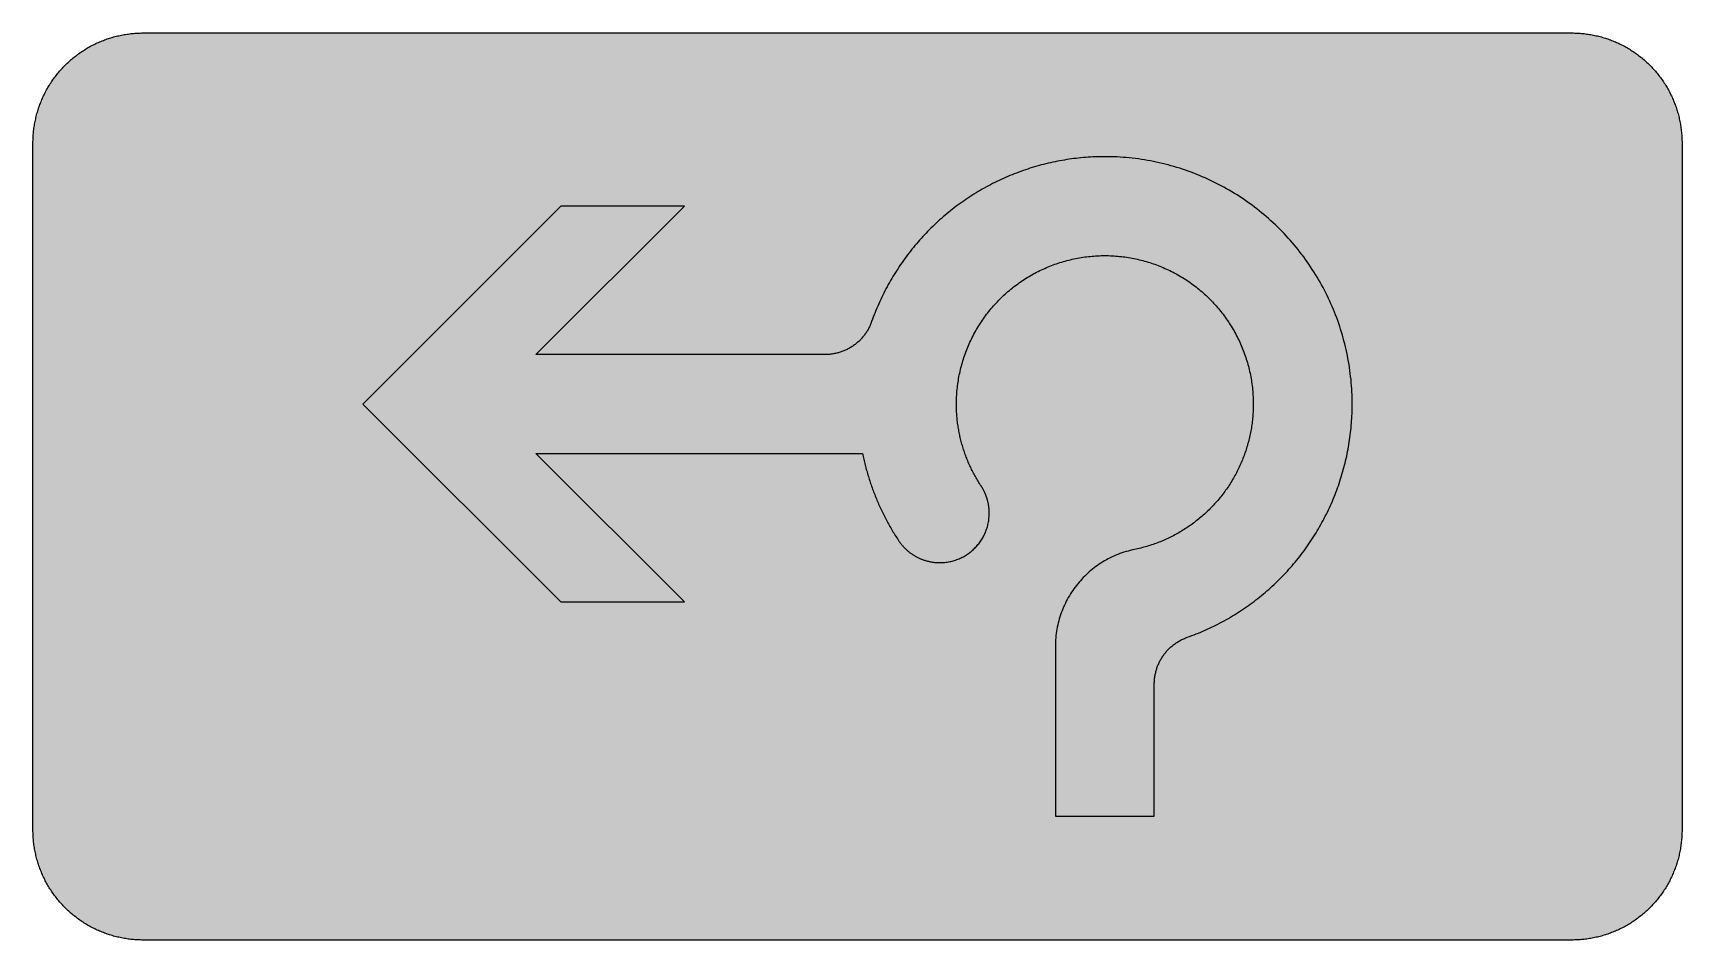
# Model space of a CAD drawing. Header units: millimetres. Extents: x 0 to 212, y 0 to 116.
import ezdxf

# ---------------------------------------------------------------- set-up
doc = ezdxf.new("R2010")
doc.units = ezdxf.units.MM

msp = doc.modelspace()

# ---------------------------------------------------------------- hatches: boundary and pattern name
for color, points in [(254, [(14.1633, 0.0536), (13.9878, 0.0533), (13.8125, 0.0559), (13.6373, 0.061), (13.462, 0.0686), (13.2893, 0.0787), (13.114, 0.0914), (12.9413, 0.1041), (12.7686, 0.1219), (12.5959, 0.1397), (12.4231, 0.16), (12.2504, 0.1829), (12.0777, 0.2057), (11.9075, 0.2337), (11.7373, 0.2616), (11.5672, 0.2921), (11.397, 0.3251), (11.2268, 0.3607), (11.0592, 0.3988), (10.8915, 0.4369), (10.7239, 0.4775), (10.5562, 0.5207), (10.3886, 0.5664), (10.2235, 0.6121), (10.0584, 0.6629), (9.8933, 0.7137), (9.7307, 0.7671), (9.5682, 0.8204), (9.4056, 0.8788), (9.2431, 0.9373), (9.083, 0.9982), (8.923, 1.0617), (8.763, 1.1252), (8.6055, 1.1938), (8.4455, 1.2624), (8.2906, 1.331), (8.1331, 1.4046), (7.9781, 1.4783), (7.8232, 1.5545), (7.6708, 1.6332), (7.5184, 1.7145), (7.366, 1.7958), (7.2161, 1.8796), (7.0663, 1.966), (6.919, 2.0523), (6.7716, 2.1438), (6.6243, 2.2352), (6.4795, 2.3266), (6.3348, 2.4232), (6.19, 2.5197), (6.0477, 2.6187), (5.908, 2.7178), (5.7683, 2.8194), (5.6286, 2.9235), (5.4915, 3.0302), (5.3543, 3.1369), (5.2197, 3.2461), (5.0851, 3.3579), (4.953, 3.4722), (4.8209, 3.5865), (4.6914, 3.7033), (4.5644, 3.8202), (4.4348, 3.9395), (4.3104, 4.0615), (4.1859, 4.1859), (4.0615, 4.3104), (3.9395, 4.4348), (3.8202, 4.5618), (3.7033, 4.6914), (3.5865, 4.8209), (3.4722, 4.953), (3.3579, 5.0851), (3.2487, 5.2197), (3.1369, 5.3543), (3.0302, 5.4915), (2.9235, 5.6286), (2.8194, 5.7683), (2.7178, 5.908), (2.6187, 6.0477), (2.5197, 6.19), (2.4232, 6.3348), (2.3266, 6.477), (2.2352, 6.6243), (2.1438, 6.7691), (2.0523, 6.919), (1.966, 7.0663), (1.8796, 7.2161), (1.7958, 7.366), (1.7145, 7.5184), (1.6332, 7.6708), (1.5545, 7.8232), (1.4783, 7.9781), (1.4046, 8.1331), (1.331, 8.2906), (1.2598, 8.4455), (1.1913, 8.603), (1.1252, 8.763), (1.0592, 8.923), (0.9982, 9.083), (0.9373, 9.2431), (0.8763, 9.4056), (0.8204, 9.5682), (0.7645, 9.7307), (0.7112, 9.8933), (0.6604, 10.0584), (0.6121, 10.2235), (0.5639, 10.3911), (0.5207, 10.5562), (0.4775, 10.7239), (0.4343, 10.8915), (0.3962, 11.0592), (0.3607, 11.2268), (0.3251, 11.397), (0.2921, 11.5672), (0.2616, 11.7373), (0.2311, 11.9075), (0.2057, 12.0802), (0.1803, 12.2504), (0.1575, 12.4231), (0.1372, 12.5959), (0.1194, 12.7686), (0.1041, 12.9413), (0.0889, 13.1166), (0.0787, 13.2893), (0.0686, 13.4645), (0.061, 13.6373), (0.0559, 13.8125), (0.0508, 13.9878), (0.0508, 14.163), (0.0522, 102.3592), (0.0508, 102.5322), (0.0559, 102.7074), (0.061, 102.8827), (0.0686, 103.058), (0.0787, 103.2307), (0.0889, 103.4059), (0.1041, 103.5787), (0.1194, 103.7514), (0.1372, 103.9241), (0.1575, 104.0968), (0.1803, 104.2695), (0.2057, 104.4423), (0.2311, 104.6124), (0.2616, 104.7826), (0.2921, 104.9528), (0.3251, 105.123), (0.3607, 105.2932), (0.3962, 105.4608), (0.4343, 105.6284), (0.4775, 105.7961), (0.5207, 105.9637), (0.5639, 106.1314), (0.6121, 106.2965), (0.6604, 106.4616), (0.7112, 106.6267), (0.7645, 106.7892), (0.8204, 106.9518), (0.8763, 107.1143), (0.9373, 107.2769), (0.9982, 107.4369), (1.0592, 107.5969), (1.1252, 107.757), (1.1913, 107.9144), (1.2598, 108.0745), (1.331, 108.2294), (1.4046, 108.3869), (1.4783, 108.5418), (1.5545, 108.6968), (1.6332, 108.8492), (1.7145, 109.0016), (1.7958, 109.154), (1.8796, 109.3038), (1.966, 109.4537), (2.0523, 109.601), (2.1438, 109.7483), (2.2352, 109.8956), (2.3266, 110.0404), (2.4232, 110.1852), (2.5197, 110.33), (2.6187, 110.4722), (2.7178, 110.6119), (2.8194, 110.7516), (2.9235, 110.8913), (3.0302, 111.0285), (3.1369, 111.1656), (3.2487, 111.3003), (3.3579, 111.4349), (3.4722, 111.567), (3.5865, 111.699), (3.7033, 111.8286), (3.8202, 111.9556), (3.9395, 112.0851), (4.0615, 112.2096), (4.1859, 112.334), (4.3104, 112.4585), (4.4348, 112.5804), (4.5644, 112.6998), (4.6914, 112.8166), (4.8209, 112.9335), (4.953, 113.0478), (5.0851, 113.1621), (5.2197, 113.2713), (5.3543, 113.3831), (5.4915, 113.4897), (5.6286, 113.5964), (5.7683, 113.7006), (5.908, 113.8022), (6.0477, 113.9012), (6.19, 114.0003), (6.3348, 114.0968), (6.4795, 114.1933), (6.6243, 114.2848), (6.7716, 114.3762), (6.919, 114.4676), (7.0663, 114.554), (7.2161, 114.6404), (7.366, 114.7242), (7.5184, 114.8055), (7.6708, 114.8867), (7.8232, 114.9655), (7.9781, 115.0417), (8.1331, 115.1153), (8.2906, 115.189), (8.4455, 115.2601), (8.6055, 115.3287), (8.763, 115.3947), (8.923, 115.4608), (9.083, 115.5217), (9.2431, 115.5827), (9.4056, 115.6437), (9.5682, 115.6995), (9.7307, 115.7554), (9.8933, 115.8088), (10.0584, 115.8596), (10.2235, 115.9078), (10.3886, 115.9561), (10.5562, 115.9993), (10.7239, 116.0424), (10.8915, 116.0856), (11.0592, 116.1237), (11.2268, 116.1593), (11.397, 116.1948), (11.5672, 116.2279), (11.7373, 116.2583), (11.9075, 116.2888), (12.0777, 116.3142), (12.2504, 116.3396), (12.4231, 116.3625), (12.5959, 116.3828), (12.7686, 116.4006), (12.9413, 116.4158), (13.114, 116.4311), (13.2893, 116.4412), (13.462, 116.4514), (13.6373, 116.459), (13.8125, 116.4641), (13.9878, 116.4692), (14.163, 116.4692), (197.6078, 116.4703), (197.7822, 116.4692), (197.9574, 116.4641), (198.1327, 116.459), (198.3054, 116.4514), (198.4807, 116.4412), (198.6534, 116.4311), (198.8287, 116.4158), (199.0014, 116.4006), (199.1741, 116.3828), (199.3468, 116.3625), (199.5195, 116.3396), (199.6897, 116.3142), (199.8624, 116.2888), (200.0326, 116.2583), (200.2028, 116.2279), (200.373, 116.1948), (200.5432, 116.1593), (200.7108, 116.1237), (200.8784, 116.0856), (201.0461, 116.0424), (201.2137, 115.9993), (201.3788, 115.9561), (201.5465, 115.9078), (201.7116, 115.8596), (201.8767, 115.8088), (202.0392, 115.7554), (202.2018, 115.6995), (202.3643, 115.6437), (202.5269, 115.5827), (202.6869, 115.5217), (202.8469, 115.4608), (203.007, 115.3947), (203.167, 115.3287), (203.3245, 115.2601), (203.4794, 115.189), (203.6369, 115.1153), (203.7918, 115.0417), (203.9468, 114.9655), (204.0992, 114.8867), (204.2516, 114.8055), (204.404, 114.7242), (204.5538, 114.6404), (204.7037, 114.554), (204.8535, 114.4676), (205.0009, 114.3762), (205.1456, 114.2848), (205.293, 114.1933), (205.4352, 114.0968), (205.58, 114.0003), (205.7222, 113.9012), (205.8619, 113.8022), (206.0016, 113.7006), (206.1413, 113.5964), (206.2785, 113.4897), (206.4156, 113.3831), (206.5503, 113.2713), (206.6849, 113.1621), (206.817, 113.0478), (206.949, 112.9335), (207.0786, 112.8166), (207.2081, 112.6998), (207.3351, 112.5804), (207.4596, 112.4585), (207.584, 112.334), (207.7085, 112.2096), (207.8304, 112.0851), (207.9498, 111.9556), (208.0666, 111.8286), (208.1835, 111.699), (208.2978, 111.567), (208.4121, 111.4349), (208.5238, 111.3003), (208.6331, 111.1656), (208.7397, 111.0285), (208.8464, 110.8913), (208.9506, 110.7516), (209.0522, 110.6119), (209.1512, 110.4722), (209.2503, 110.33), (209.3468, 110.1852), (209.4433, 110.0404), (209.5348, 109.8956), (209.6262, 109.7483), (209.7176, 109.601), (209.804, 109.4537), (209.8904, 109.3038), (209.9742, 109.154), (210.0555, 109.0016), (210.1367, 108.8492), (210.2155, 108.6968), (210.2917, 108.5418), (210.3653, 108.3869), (210.439, 108.2294), (210.5076, 108.0745), (210.5762, 107.9144), (210.6447, 107.757), (210.7082, 107.5969), (210.7717, 107.4369), (210.8327, 107.2769), (210.8911, 107.1143), (210.9495, 106.9518), (211.0029, 106.7892), (211.0562, 106.6267), (211.107, 106.4616), (211.1578, 106.2965), (211.2035, 106.1314), (211.2493, 105.9637), (211.2924, 105.7961), (211.3331, 105.6284), (211.3712, 105.4608), (211.4093, 105.2932), (211.4448, 105.123), (211.4779, 104.9528), (211.5083, 104.7826), (211.5363, 104.6124), (211.5642, 104.4423), (211.5871, 104.2695), (211.6099, 104.0968), (211.6303, 103.9241), (211.648, 103.7514), (211.6658, 103.5787), (211.6785, 103.4059), (211.6912, 103.2307), (211.7014, 103.058), (211.709, 102.8827), (211.7141, 102.7074), (211.7166, 102.5322), (211.7166, 102.3569), (211.7189, 14.1647), (211.7166, 13.9878), (211.7141, 13.8125), (211.709, 13.6373), (211.7014, 13.4645), (211.6912, 13.2893), (211.6785, 13.1166), (211.6658, 12.9413), (211.648, 12.7686), (211.6303, 12.5959), (211.6099, 12.4231), (211.5871, 12.2504), (211.5642, 12.0802), (211.5363, 11.9075), (211.5083, 11.7373), (211.4779, 11.5672), (211.4448, 11.397), (211.4093, 11.2268), (211.3712, 11.0592), (211.3331, 10.8915), (211.2924, 10.7239), (211.2493, 10.5562), (211.2035, 10.3911), (211.1578, 10.2235), (211.107, 10.0584), (211.0562, 9.8933), (211.0029, 9.7307), (210.9495, 9.5682), (210.8911, 9.4056), (210.8327, 9.2431), (210.7717, 9.083), (210.7082, 8.923), (210.6447, 8.763), (210.5762, 8.603), (210.5076, 8.4455), (210.439, 8.2906), (210.3653, 8.1331), (210.2917, 7.9781), (210.2155, 7.8232), (210.1367, 7.6708), (210.0555, 7.5184), (209.9742, 7.366), (209.8904, 7.2161), (209.804, 7.0663), (209.7176, 6.919), (209.6262, 6.7691), (209.5348, 6.6243), (209.4433, 6.477), (209.3468, 6.3348), (209.2503, 6.19), (209.1512, 6.0477), (209.0522, 5.908), (208.9506, 5.7683), (208.8464, 5.6286), (208.7397, 5.4915), (208.6331, 5.3543), (208.5238, 5.2197), (208.4121, 5.0851), (208.2978, 4.953), (208.1835, 4.8209), (208.0666, 4.6914), (207.9498, 4.5618), (207.8304, 4.4348), (207.7085, 4.3104), (207.584, 4.1859), (207.4596, 4.0615), (207.3351, 3.9395), (207.2081, 3.8202), (207.0786, 3.7033), (206.949, 3.5865), (206.817, 3.4722), (206.6849, 3.3579), (206.5503, 3.2461), (206.4156, 3.1369), (206.2785, 3.0302), (206.1413, 2.9235), (206.0016, 2.8194), (205.8619, 2.7178), (205.7222, 2.6187), (205.58, 2.5197), (205.4352, 2.4232), (205.293, 2.3266), (205.1456, 2.2352), (205.0009, 2.1438), (204.8535, 2.0523), (204.7037, 1.966), (204.5538, 1.8796), (204.404, 1.7958), (204.2516, 1.7145), (204.0992, 1.6332), (203.9468, 1.5545), (203.7918, 1.4783), (203.6369, 1.4046), (203.4794, 1.331), (203.3245, 1.2624), (203.167, 1.1938), (203.007, 1.1252), (202.8469, 1.0617), (202.6869, 0.9982), (202.5269, 0.9373), (202.3643, 0.8788), (202.2018, 0.8204), (202.0392, 0.7671), (201.8767, 0.7137), (201.7116, 0.6629), (201.5465, 0.6121), (201.3788, 0.5664), (201.2137, 0.5207), (201.0461, 0.4775), (200.8784, 0.4369), (200.7108, 0.3988), (200.5432, 0.3607), (200.373, 0.3251), (200.2028, 0.2921), (200.0326, 0.2616), (199.8624, 0.2337), (199.6897, 0.2057), (199.5195, 0.1829), (199.3468, 0.16), (199.1741, 0.1397), (199.0014, 0.1219), (198.8287, 0.1041), (198.6534, 0.0914), (198.4807, 0.0787), (198.3054, 0.0686), (198.1327, 0.061), (197.9574, 0.0559), (197.7822, 0.0533), (197.6069, 0.0533)]), (59, [(131.2855, 15.9286), (143.9855, 15.9286), (143.9855, 32.9237), (143.985, 33.0479), (143.9901, 33.1749), (143.9951, 33.2994), (144.0028, 33.4239), (144.0155, 33.5483), (144.0282, 33.6702), (144.0434, 33.7922), (144.0612, 33.9166), (144.0815, 34.036), (144.1044, 34.1579), (144.1298, 34.2773), (144.1577, 34.3967), (144.1882, 34.5161), (144.2187, 34.6329), (144.2517, 34.7497), (144.2898, 34.8666), (144.3279, 34.9834), (144.3685, 35.0977), (144.4117, 35.2095), (144.4549, 35.3238), (144.5031, 35.433), (144.5514, 35.5448), (144.6022, 35.654), (144.6555, 35.7632), (144.7089, 35.8699), (144.7673, 35.9766), (144.8257, 36.0807), (144.8867, 36.1848), (144.9502, 36.289), (145.0137, 36.388), (145.0823, 36.4896), (145.1508, 36.5887), (145.2194, 36.6852), (145.2931, 36.7817), (145.3667, 36.8783), (145.4429, 36.9697), (145.5191, 37.0637), (145.6004, 37.1526), (145.6817, 37.2415), (145.763, 37.3304), (145.8468, 37.4167), (145.9332, 37.5006), (146.0221, 37.5844), (146.111, 37.6657), (146.2024, 37.7444), (146.2964, 37.8231), (146.3904, 37.8993), (146.4869, 37.973), (146.5834, 38.0467), (146.6825, 38.1178), (146.7841, 38.1864), (146.8857, 38.2549), (146.9873, 38.3184), (147.0939, 38.3819), (147.2006, 38.4454), (147.3073, 38.5039), (147.4165, 38.5623), (147.5257, 38.6182), (147.64, 38.6715), (147.7518, 38.7223), (147.8661, 38.7731), (147.9829, 38.8214), (148.0998, 38.8645), (148.2166, 38.9077), (148.5062, 39.0119), (148.7957, 39.1185), (149.0828, 39.2278), (149.3672, 39.3421), (149.6517, 39.4564), (149.9362, 39.5732), (150.2181, 39.6926), (150.4975, 39.817), (150.7769, 39.9415), (151.0563, 40.0685), (151.3332, 40.2006), (151.6075, 40.3327), (151.8818, 40.4698), (152.1536, 40.607), (152.4229, 40.7492), (152.6921, 40.8915), (152.9613, 41.0388), (153.228, 41.1861), (153.4922, 41.336), (153.7564, 41.4909), (154.018, 41.6458), (154.2771, 41.8059), (154.5361, 41.9659), (154.7927, 42.1284), (155.0467, 42.2935), (155.3007, 42.4637), (155.5547, 42.6339), (155.8036, 42.8066), (156.0525, 42.9819), (156.2989, 43.1597), (156.5453, 43.34), (156.7891, 43.5204), (157.0304, 43.7058), (157.2692, 43.8937), (157.5079, 44.0817), (157.7442, 44.2722), (157.9778, 44.4678), (158.2115, 44.6634), (158.4427, 44.8615), (158.6713, 45.0621), (158.8973, 45.2653), (159.1234, 45.4711), (159.3469, 45.6768), (159.5679, 45.8851), (159.7863, 46.0985), (160.0048, 46.3118), (160.2207, 46.5277), (160.434, 46.7462), (160.6448, 46.9646), (160.8531, 47.1881), (161.0614, 47.4116), (161.2646, 47.6377), (161.4678, 47.8663), (161.6685, 48.0974), (161.8691, 48.3286), (162.0647, 48.5648), (162.2603, 48.801), (162.4508, 49.0398), (162.6413, 49.2785), (162.8292, 49.5224), (163.0147, 49.7662), (163.1975, 50.0126), (163.3804, 50.2615), (163.5582, 50.513), (163.7335, 50.7644), (163.9087, 51.0184), (164.0789, 51.2724), (164.2491, 51.529), (164.4142, 51.7881), (164.5768, 52.0471), (164.7393, 52.3088), (164.8968, 52.5704), (165.0517, 52.8345), (165.2067, 53.0987), (165.3565, 53.3654), (165.5039, 53.6321), (165.6486, 53.9013), (165.7909, 54.1706), (165.9306, 54.4424), (166.0677, 54.7141), (166.2024, 54.9885), (166.3344, 55.2628), (166.464, 55.5396), (166.5884, 55.8165), (166.7129, 56.0959), (166.8348, 56.3753), (166.9517, 56.6547), (167.0685, 56.9366), (167.1803, 57.2211), (167.2895, 57.5031), (167.3987, 57.7875), (167.5028, 58.0746), (167.6044, 58.3616), (167.7035, 58.6486), (167.8, 58.9356), (167.894, 59.2252), (167.9829, 59.5173), (168.0718, 59.8068), (168.1556, 60.0989), (168.2394, 60.3936), (168.3182, 60.6857), (168.3944, 60.9803), (168.468, 61.275), (168.5392, 61.5721), (168.6077, 61.8693), (168.6738, 62.1665), (168.7373, 62.4637), (168.7957, 62.7634), (168.8541, 63.0606), (168.9075, 63.3628), (168.9583, 63.6626), (169.0065, 63.9623), (169.0522, 64.2645), (169.0954, 64.5668), (169.1335, 64.8691), (169.1716, 65.1739), (169.2046, 65.4761), (169.2351, 65.7809), (169.2631, 66.0857), (169.2885, 66.3905), (169.3113, 66.6953), (169.3316, 67.0027), (169.3469, 67.3075), (169.3596, 67.6148), (169.3697, 67.9221), (169.3774, 68.2295), (169.3824, 68.5368), (169.385, 68.8442), (169.3824, 69.2379), (169.3748, 69.6316), (169.3621, 70.0253), (169.3443, 70.419), (169.324, 70.8101), (169.2961, 71.2013), (169.2656, 71.5924), (169.23, 71.9811), (169.1869, 72.3697), (169.1411, 72.7583), (169.0929, 73.1469), (169.037, 73.533), (168.976, 73.9165), (168.9125, 74.3026), (168.8414, 74.6836), (168.7678, 75.0672), (168.689, 75.4482), (168.6077, 75.8266), (168.5188, 76.2051), (168.4274, 76.5835), (168.3309, 76.9569), (168.2293, 77.3328), (168.1226, 77.7062), (168.0108, 78.0771), (167.8965, 78.4479), (167.7772, 78.8162), (167.6527, 79.182), (167.5257, 79.5477), (167.3936, 79.9109), (167.2565, 80.2742), (167.1142, 80.6348), (166.9669, 80.993), (166.817, 81.3511), (166.6621, 81.7042), (166.5046, 82.0572), (166.3395, 82.4103), (166.1719, 82.7583), (166.0017, 83.1063), (165.8239, 83.4517), (165.6436, 83.7946), (165.4607, 84.135), (165.2702, 84.4728), (165.0771, 84.8106), (164.8816, 85.1433), (164.6784, 85.4761), (164.4726, 85.8063), (164.2643, 86.1339), (164.051, 86.4565), (163.8325, 86.7791), (163.6116, 87.0991), (163.3855, 87.4166), (163.1544, 87.7316), (162.9207, 88.044), (162.6819, 88.3539), (162.4406, 88.6612), (162.1942, 88.9635), (161.9453, 89.2658), (161.6913, 89.5655), (161.4322, 89.8601), (161.1706, 90.1522), (160.9065, 90.4418), (160.6372, 90.7288), (160.3629, 91.0133), (160.086, 91.2927), (159.8041, 91.5695), (159.5222, 91.8439), (159.2351, 92.1131), (158.9456, 92.3798), (158.6509, 92.6414), (158.3563, 92.898), (158.0566, 93.152), (157.7569, 93.4034), (157.4521, 93.6498), (157.1447, 93.8911), (156.8374, 94.1299), (156.525, 94.3635), (156.21, 94.5921), (155.8925, 94.8182), (155.5725, 95.0417), (155.2499, 95.2576), (154.9248, 95.4735), (154.5971, 95.6818), (154.2669, 95.8875), (153.9367, 96.0882), (153.6014, 96.2863), (153.2661, 96.4794), (152.9258, 96.6673), (152.5854, 96.8527), (152.2425, 97.0331), (151.8971, 97.2083), (151.5491, 97.3811), (151.2011, 97.5487), (150.8506, 97.7113), (150.4975, 97.8713), (150.1419, 98.0262), (149.7838, 98.1761), (149.4257, 98.3234), (149.065, 98.4631), (148.7043, 98.6028), (148.3411, 98.7349), (147.9753, 98.8619), (147.607, 98.9863), (147.2387, 99.1057), (146.8679, 99.22), (146.497, 99.3318), (146.1237, 99.4385), (145.7503, 99.5401), (145.3744, 99.6366), (144.9959, 99.728), (144.6174, 99.8169), (144.239, 99.9007), (143.858, 99.9769), (143.477, 100.0531), (143.0934, 100.1217), (142.7074, 100.1852), (142.3238, 100.2462), (141.9377, 100.3021), (141.5491, 100.3529), (141.1605, 100.3986), (140.7719, 100.4392), (140.3833, 100.4748), (139.9921, 100.5053), (139.6009, 100.5332), (139.2098, 100.5561), (138.8161, 100.5713), (138.4224, 100.584), (138.0287, 100.5916), (137.635, 100.5942), (137.3276, 100.5916), (137.0203, 100.5891), (136.713, 100.5815), (136.4056, 100.5713), (136.0983, 100.5561), (135.7935, 100.5408), (135.4861, 100.5205), (135.1813, 100.5002), (134.8765, 100.4748), (134.5717, 100.4468), (134.2669, 100.4138), (133.9647, 100.3808), (133.6599, 100.3452), (133.3576, 100.3046), (133.0554, 100.2614), (132.7556, 100.2157), (132.4534, 100.1674), (132.1537, 100.1166), (131.8539, 100.0633), (131.5542, 100.0049), (131.2545, 99.9465), (130.9573, 99.883), (130.6601, 99.8169), (130.363, 99.7509), (130.0658, 99.6798), (129.7711, 99.6036), (129.4765, 99.5274), (129.1844, 99.4486), (128.8898, 99.3648), (128.6002, 99.281), (128.3081, 99.1921), (128.0185, 99.1006), (127.729, 99.0092), (127.4394, 98.9127), (127.1524, 98.8136), (126.8654, 98.712), (126.5784, 98.6053), (126.2939, 98.4987), (126.0119, 98.3894), (125.7275, 98.2751), (125.4481, 98.1608), (125.1661, 98.0415), (124.8867, 97.9221), (124.6073, 97.7976), (124.3305, 97.6706), (124.0561, 97.5436), (123.7793, 97.4115), (123.5075, 97.2769), (123.2332, 97.1398), (122.9614, 97.0001), (122.6922, 96.8578), (122.4229, 96.713), (122.1562, 96.5657), (121.8895, 96.4133), (121.6254, 96.2609), (121.3612, 96.106), (121.0996, 95.9485), (120.838, 95.7859), (120.5789, 95.6234), (120.3198, 95.4583), (120.0658, 95.2881), (119.8093, 95.1179), (119.5553, 94.9427), (119.3038, 94.7674), (119.0523, 94.5896), (118.806, 94.4067), (118.5596, 94.2238), (118.3132, 94.0384), (118.0719, 93.8505), (117.8306, 93.66), (117.5918, 93.4695), (117.3556, 93.2739), (117.1219, 93.0783), (116.8883, 92.8776), (116.6597, 92.677), (116.4311, 92.4738), (116.2025, 92.2706), (115.9789, 92.0623), (115.758, 91.854), (115.537, 91.6407), (115.3185, 91.4273), (115.1026, 91.2139), (114.8893, 90.9955), (114.6785, 90.7771), (114.4676, 90.5561), (114.2619, 90.3326), (114.0562, 90.1065), (113.853, 89.8804), (113.6523, 89.6518), (113.4542, 89.4207), (113.2586, 89.187), (113.0656, 88.9533), (112.8725, 88.7171), (112.6846, 88.4784), (112.4966, 88.2396), (112.3137, 87.9958), (112.1308, 87.7545), (111.9505, 87.5081), (111.7727, 87.2617), (111.5974, 87.0128), (111.4247, 86.7613), (111.2545, 86.5099), (111.0869, 86.2559), (110.9193, 86.0019), (110.7567, 85.7453), (110.5967, 85.4862), (110.4367, 85.2272), (110.2817, 84.9655), (110.1293, 84.7014), (109.9769, 84.4372), (109.8296, 84.1705), (109.6823, 83.9013), (109.54, 83.632), (109.3978, 83.3628), (109.2606, 83.091), (109.1235, 82.8167), (108.9914, 82.5424), (108.8619, 82.2655), (108.7323, 81.9861), (108.6079, 81.7093), (108.4859, 81.4273), (108.364, 81.1454), (108.2472, 80.8634), (108.1329, 80.579), (108.0211, 80.2919), (107.9119, 80.0049), (107.8052, 79.7179), (107.7011, 79.4283), (107.6579, 79.309), (107.6122, 79.1921), (107.5639, 79.0753), (107.5157, 78.961), (107.4623, 78.8492), (107.409, 78.7375), (107.3531, 78.6257), (107.2972, 78.5165), (107.2363, 78.4098), (107.1753, 78.3031), (107.1118, 78.1964), (107.0458, 78.0948), (106.9772, 77.9932), (106.9086, 77.8916), (106.8375, 77.7926), (106.7664, 77.6961), (106.6902, 77.5995), (106.614, 77.5056), (106.5352, 77.4116), (106.4565, 77.3201), (106.3752, 77.2312), (106.2914, 77.1423), (106.2076, 77.056), (106.1212, 76.9722), (106.0348, 76.8883), (105.9459, 76.8071), (105.8545, 76.7283), (105.7631, 76.6521), (105.6691, 76.5759), (105.5726, 76.5023), (105.4786, 76.4286), (105.3795, 76.3575), (105.2805, 76.2914), (105.1814, 76.2229), (105.0798, 76.1594), (104.9757, 76.0959), (104.8715, 76.0349), (104.7674, 75.9765), (104.6607, 75.9181), (104.554, 75.8647), (104.4448, 75.8114), (104.3356, 75.7606), (104.2264, 75.7123), (104.1146, 75.6641), (104.0028, 75.6209), (103.8885, 75.5777), (103.7742, 75.5371), (103.6574, 75.499), (103.5431, 75.4634), (103.4263, 75.4278), (103.3069, 75.3974), (103.19, 75.3669), (103.0707, 75.3389), (102.9487, 75.3161), (102.8294, 75.2932), (102.7074, 75.2729), (102.5855, 75.2526), (102.4611, 75.2373), (102.3391, 75.2246), (102.2147, 75.2145), (102.0902, 75.2043), (101.9658, 75.1992), (101.8413, 75.1942), (101.7143, 75.1942), (64.6105, 75.1953), (83.6605, 94.2453), (67.7855, 94.2453), (42.3855, 68.8453), (67.7855, 43.4453), (83.6605, 43.4453), (64.6105, 62.4953), (106.528, 62.4953), (106.5657, 62.3087), (106.6063, 62.1208), (106.647, 61.9354), (106.6876, 61.7499), (106.7308, 61.5645), (106.774, 61.3791), (106.8197, 61.1937), (106.868, 61.0108), (106.9137, 60.8254), (106.9619, 60.6425), (107.0127, 60.4596), (107.0635, 60.2767), (107.1143, 60.0939), (107.1677, 59.911), (107.221, 59.7281), (107.2769, 59.5478), (107.3328, 59.3674), (107.3912, 59.1845), (107.4471, 59.0042), (107.508, 58.8239), (107.569, 58.6461), (107.63, 58.4657), (107.6909, 58.2854), (107.7544, 58.1076), (107.8205, 57.9298), (107.8865, 57.752), (107.9525, 57.5742), (108.0211, 57.3964), (108.0897, 57.2211), (108.1583, 57.0433), (108.2294, 56.8681), (108.3031, 56.6928), (108.3742, 56.5175), (108.4504, 56.3448), (108.524, 56.1696), (108.6002, 55.9968), (108.679, 55.8241), (108.7552, 55.6514), (108.8365, 55.4787), (108.9152, 55.306), (108.9965, 55.1358), (109.0803, 54.9631), (109.1641, 54.7929), (109.2479, 54.6252), (109.3318, 54.4551), (109.4181, 54.2849), (109.507, 54.1172), (109.5959, 53.9496), (109.6848, 53.782), (109.7763, 53.6143), (109.8677, 53.4492), (109.9591, 53.2841), (110.0531, 53.119), (110.1471, 52.9539), (110.2436, 52.7888), (110.3401, 52.6263), (110.4367, 52.4612), (110.5357, 52.2986), (110.6348, 52.1386), (110.7364, 51.976), (110.838, 51.816), (110.9396, 51.656), (111.0437, 51.496), (111.1479, 51.3359), (111.2037, 51.2521), (111.2622, 51.1708), (111.318, 51.0896), (111.379, 51.0108), (111.4374, 50.9321), (111.5009, 50.8559), (111.5619, 50.7797), (111.6254, 50.7035), (111.6914, 50.6298), (111.7575, 50.5562), (111.8235, 50.485), (111.8921, 50.4139), (111.9607, 50.3428), (112.0292, 50.2742), (112.1004, 50.2082), (112.1715, 50.1421), (112.2451, 50.0761), (112.3188, 50.0126), (112.3925, 49.9491), (112.4687, 49.8881), (112.5449, 49.8272), (112.6211, 49.7688), (112.6998, 49.7103), (112.7785, 49.6545), (112.8573, 49.5986), (112.9386, 49.5427), (113.0198, 49.4919), (113.1011, 49.4386), (113.1849, 49.3878), (113.2688, 49.3395), (113.3526, 49.2912), (113.4389, 49.2455), (113.5228, 49.1998), (113.6091, 49.1566), (113.698, 49.1134), (113.7844, 49.0728), (113.8733, 49.0322), (113.9622, 48.9941), (114.0511, 48.956), (114.1425, 48.9204), (114.234, 48.8848), (114.3254, 48.8518), (114.4168, 48.8213), (114.5083, 48.7909), (114.6023, 48.7604), (114.6962, 48.7324), (114.7877, 48.707), (114.8842, 48.6816), (114.9782, 48.6588), (115.0747, 48.6385), (115.1687, 48.6156), (115.2652, 48.5978), (115.3617, 48.58), (115.4582, 48.5648), (115.5573, 48.5496), (115.6538, 48.5369), (115.7529, 48.5242), (115.8494, 48.514), (115.9485, 48.5064), (116.0475, 48.4988), (116.1466, 48.4937), (116.2456, 48.4911), (116.3447, 48.4886), (116.4463, 48.4861), (116.6089, 48.4886), (116.7714, 48.4962), (116.934, 48.5064), (117.094, 48.5191), (117.254, 48.5394), (117.4115, 48.5597), (117.569, 48.5877), (117.7265, 48.6156), (117.8789, 48.6512), (118.0338, 48.6867), (118.1837, 48.7274), (118.3335, 48.7731), (118.4834, 48.8213), (118.6282, 48.8721), (118.7729, 48.928), (118.9177, 48.9864), (119.06, 49.0474), (119.1997, 49.1134), (119.3368, 49.182), (119.4714, 49.2531), (119.6061, 49.3293), (119.7381, 49.4055), (119.8677, 49.4868), (119.9972, 49.5706), (120.1217, 49.6595), (120.2461, 49.7484), (120.3655, 49.8424), (120.4849, 49.9364), (120.6017, 50.0355), (120.716, 50.1371), (120.8278, 50.2412), (120.937, 50.3479), (121.0412, 50.4571), (121.1453, 50.5689), (121.2469, 50.6806), (121.346, 50.7975), (121.4425, 50.9168), (121.5339, 51.0388), (121.6254, 51.1607), (121.7117, 51.2877), (121.7955, 51.4147), (121.8768, 51.5442), (121.9556, 51.6763), (122.0292, 51.8109), (122.1003, 51.9455), (122.1689, 52.0852), (122.235, 52.2249), (122.2959, 52.3646), (122.3543, 52.5094), (122.4102, 52.6542), (122.461, 52.8015), (122.5093, 52.9488), (122.555, 53.0987), (122.5956, 53.2511), (122.6337, 53.4035), (122.6668, 53.5584), (122.6972, 53.7134), (122.7226, 53.8709), (122.7455, 54.0283), (122.7633, 54.1884), (122.776, 54.3484), (122.7887, 54.5109), (122.7938, 54.6735), (122.7963, 54.8361), (122.7963, 54.8945), (122.7938, 54.9529), (122.7938, 55.0113), (122.7912, 55.0697), (122.7887, 55.1282), (122.7861, 55.1866), (122.7836, 55.245), (122.7785, 55.3034), (122.7734, 55.3618), (122.7684, 55.4177), (122.7633, 55.4761), (122.7582, 55.5346), (122.7506, 55.593), (122.743, 55.6489), (122.7353, 55.7073), (122.7277, 55.7632), (122.7201, 55.8216), (122.7099, 55.8775), (122.6998, 55.9359), (122.6896, 55.9918), (122.6795, 56.0502), (122.6668, 56.1061), (122.6566, 56.1619), (122.6439, 56.2178), (122.6312, 56.2762), (122.6185, 56.3321), (122.6033, 56.388), (122.588, 56.4439), (122.5753, 56.4998), (122.5601, 56.5556), (122.5423, 56.6115), (122.5271, 56.6649), (122.5093, 56.7207), (122.4915, 56.7766), (122.4737, 56.83), (122.4559, 56.8858), (122.4382, 56.9392), (122.4178, 56.9951), (122.3975, 57.0484), (122.3772, 57.1043), (122.3569, 57.1576), (122.3366, 57.211), (122.3137, 57.2643), (122.2908, 57.3176), (122.268, 57.371), (122.2451, 57.4243), (122.2223, 57.4751), (122.1969, 57.5285), (122.1715, 57.5818), (122.1461, 57.6326), (122.1207, 57.6859), (122.0953, 57.7367), (122.0673, 57.7875), (122.0419, 57.8383), (122.014, 57.8917), (121.986, 57.9425), (121.9556, 57.9907), (121.9276, 58.0415), (121.8971, 58.0923), (121.8692, 58.1431), (121.8362, 58.1914), (121.8057, 58.2422), (121.7752, 58.2905), (121.7422, 58.3387), (121.6482, 58.486), (121.5517, 58.6334), (121.4603, 58.7807), (121.3688, 58.9305), (121.2774, 59.0779), (121.1885, 59.2303), (121.1021, 59.3801), (121.0158, 59.5325), (120.9319, 59.6849), (120.8481, 59.8373), (120.7668, 59.9897), (120.6856, 60.1447), (120.6068, 60.2996), (120.5306, 60.4571), (120.4544, 60.612), (120.3808, 60.7695), (120.3071, 60.927), (120.236, 61.0845), (120.1649, 61.2445), (120.0963, 61.4045), (120.0302, 61.5645), (119.9642, 61.7245), (119.9007, 61.8846), (119.8372, 62.0471), (119.7762, 62.2097), (119.7178, 62.3722), (119.6594, 62.5348), (119.6035, 62.6999), (119.5476, 62.8625), (119.4943, 63.0276), (119.441, 63.1927), (119.3902, 63.3578), (119.3419, 63.5254), (119.2936, 63.6905), (119.2479, 63.8581), (119.2047, 64.0258), (119.1616, 64.1934), (119.1184, 64.3611), (119.0777, 64.5312), (119.0396, 64.6989), (119.0041, 64.8691), (118.9685, 65.0392), (118.9355, 65.2094), (118.9025, 65.3796), (118.872, 65.5498), (118.8415, 65.7225), (118.8136, 65.8927), (118.7882, 66.0654), (118.7628, 66.2356), (118.7399, 66.4083), (118.7196, 66.581), (118.6993, 66.7537), (118.6815, 66.9265), (118.6637, 67.1017), (118.6485, 67.2744), (118.6358, 67.4472), (118.6231, 67.6224), (118.6129, 67.7951), (118.6053, 67.9704), (118.5977, 68.1457), (118.5926, 68.3184), (118.5875, 68.4936), (118.585, 68.6689), (118.585, 68.8442), (118.585, 69.0804), (118.5901, 69.3166), (118.5977, 69.5528), (118.6078, 69.789), (118.6205, 70.0227), (118.6358, 70.2589), (118.6561, 70.4926), (118.6764, 70.7263), (118.7018, 70.96), (118.7298, 71.1937), (118.7602, 71.4248), (118.7933, 71.6559), (118.8288, 71.8871), (118.8669, 72.1182), (118.9101, 72.3494), (118.9533, 72.578), (119.0015, 72.8066), (119.0498, 73.0326), (119.1031, 73.2612), (119.159, 73.4873), (119.2174, 73.7133), (119.2784, 73.9369), (119.3419, 74.1604), (119.4079, 74.3839), (119.4765, 74.6049), (119.5476, 74.8259), (119.6238, 75.0468), (119.7, 75.2678), (119.7788, 75.4837), (119.8626, 75.7022), (119.9464, 75.9181), (120.0353, 76.134), (120.1242, 76.3473), (120.2182, 76.5607), (120.3122, 76.7715), (120.4112, 76.9823), (120.5128, 77.1931), (120.6144, 77.4014), (120.7211, 77.6072), (120.8278, 77.8129), (120.9396, 78.0186), (121.0539, 78.2218), (121.1682, 78.4225), (121.2875, 78.6232), (121.4069, 78.8238), (121.5314, 79.0219), (121.6584, 79.2175), (121.7854, 79.4131), (121.9149, 79.6061), (122.0495, 79.7966), (122.1842, 79.9871), (122.3239, 80.1776), (122.4636, 80.3656), (122.6058, 80.551), (122.7506, 80.7339), (122.8979, 80.9168), (123.0478, 81.0971), (123.2002, 81.2775), (123.3551, 81.4527), (123.5126, 81.6305), (123.6726, 81.8032), (123.8352, 81.976), (123.9977, 82.1461), (124.1654, 82.3138), (124.333, 82.4814), (124.5032, 82.644), (124.6759, 82.8065), (124.8486, 82.9666), (125.0239, 83.1215), (125.2017, 83.2764), (125.382, 83.4288), (125.5624, 83.5787), (125.7452, 83.726), (125.9281, 83.8733), (126.1135, 84.0156), (126.3015, 84.1553), (126.4895, 84.2924), (126.68, 84.4296), (126.873, 84.5617), (127.066, 84.6938), (127.2616, 84.8208), (127.4572, 84.9478), (127.6553, 85.0697), (127.8534, 85.1916), (128.0541, 85.3084), (128.2573, 85.4253), (128.4605, 85.5396), (128.6637, 85.6488), (128.8694, 85.758), (129.0777, 85.8622), (129.286, 85.9663), (129.4943, 86.0679), (129.7051, 86.1644), (129.9185, 86.2609), (130.1318, 86.3524), (130.3452, 86.4438), (130.5611, 86.5302), (130.777, 86.6165), (130.9929, 86.6978), (131.2113, 86.7791), (131.4298, 86.8553), (131.6507, 86.929), (131.8717, 87.0001), (132.0952, 87.0712), (132.3162, 87.1372), (132.5423, 87.2007), (132.7658, 87.2617), (132.9919, 87.3201), (133.2179, 87.3735), (133.444, 87.4268), (133.6726, 87.4776), (133.9012, 87.5233), (134.1298, 87.569), (134.3609, 87.6097), (134.5895, 87.6503), (134.8207, 87.6859), (135.0543, 87.7189), (135.2855, 87.7494), (135.5192, 87.7773), (135.7528, 87.8002), (135.9865, 87.823), (136.2202, 87.8408), (136.4539, 87.8586), (136.6901, 87.8713), (136.9263, 87.8815), (137.1625, 87.8891), (137.3988, 87.8916), (137.635, 87.8942), (137.8712, 87.8916), (138.1074, 87.8891), (138.3436, 87.8815), (138.5799, 87.8713), (138.8135, 87.8586), (139.0498, 87.8408), (139.2834, 87.823), (139.5171, 87.8002), (139.7508, 87.7773), (139.9845, 87.7494), (140.2156, 87.7189), (140.4468, 87.6859), (140.6779, 87.6503), (140.909, 87.6097), (141.1402, 87.569), (141.3688, 87.5233), (141.5974, 87.4776), (141.826, 87.4268), (142.052, 87.3735), (142.2781, 87.3201), (142.5042, 87.2617), (142.7277, 87.2007), (142.9512, 87.1372), (143.1747, 87.0712), (143.3982, 87.0001), (143.6192, 86.929), (143.8377, 86.8553), (144.0586, 86.7791), (144.2771, 86.6978), (144.493, 86.6165), (144.7089, 86.5302), (144.9248, 86.4438), (145.1381, 86.3524), (145.3515, 86.2609), (145.5649, 86.1644), (145.7757, 86.0679), (145.984, 85.9663), (146.1922, 85.8622), (146.4005, 85.758), (146.6063, 85.6488), (146.8095, 85.5396), (147.0127, 85.4253), (147.2159, 85.3084), (147.4165, 85.1916), (147.6146, 85.0697), (147.8128, 84.9478), (148.0083, 84.8208), (148.2039, 84.6938), (148.397, 84.5617), (148.59, 84.4296), (148.7805, 84.2924), (148.9685, 84.1553), (149.1564, 84.0156), (149.3418, 83.8733), (149.5247, 83.726), (149.7076, 83.5787), (149.8879, 83.4288), (150.0683, 83.2764), (150.2435, 83.1215), (150.4213, 82.9666), (150.5941, 82.8065), (150.7668, 82.644), (150.937, 82.4814), (151.1046, 82.3138), (151.2722, 82.1461), (151.4348, 81.976), (151.5974, 81.8032), (151.7574, 81.6305), (151.9123, 81.4527), (152.0673, 81.2775), (152.2197, 81.0971), (152.3695, 80.9168), (152.5168, 80.7339), (152.6642, 80.551), (152.8064, 80.3656), (152.9461, 80.1776), (153.0858, 79.9871), (153.2204, 79.7966), (153.3525, 79.6061), (153.4846, 79.4131), (153.6116, 79.2175), (153.7386, 79.0219), (153.8605, 78.8238), (153.9824, 78.6232), (154.0993, 78.4225), (154.2161, 78.2218), (154.3304, 78.0186), (154.4396, 77.8129), (154.5488, 77.6072), (154.6555, 77.4014), (154.7571, 77.1931), (154.8587, 76.9823), (154.9552, 76.7715), (155.0518, 76.5607), (155.1432, 76.3473), (155.2346, 76.134), (155.321, 75.9181), (155.4074, 75.7022), (155.4886, 75.4837), (155.5699, 75.2678), (155.6461, 75.0468), (155.7198, 74.8259), (155.7909, 74.6049), (155.862, 74.3839), (155.9281, 74.1604), (155.9916, 73.9369), (156.0525, 73.7133), (156.1109, 73.4873), (156.1643, 73.2612), (156.2176, 73.0326), (156.2684, 72.8066), (156.3141, 72.578), (156.3599, 72.3494), (156.4005, 72.1182), (156.4386, 71.8871), (156.4767, 71.6559), (156.5097, 71.4248), (156.5402, 71.1937), (156.5656, 70.96), (156.591, 70.7263), (156.6139, 70.4926), (156.6316, 70.2589), (156.6469, 70.0227), (156.6621, 69.789), (156.6723, 69.5528), (156.6774, 69.3166), (156.6824, 69.0804), (156.685, 68.8442), (156.6824, 68.6384), (156.6799, 68.4327), (156.6748, 68.2269), (156.6672, 68.0212), (156.657, 67.818), (156.6443, 67.6123), (156.6291, 67.4091), (156.6139, 67.2059), (156.5961, 67.0001), (156.5732, 66.7969), (156.5504, 66.5963), (156.525, 66.3931), (156.4996, 66.1899), (156.4691, 65.9892), (156.4386, 65.7885), (156.403, 65.5879), (156.3675, 65.3872), (156.3294, 65.1866), (156.2913, 64.9884), (156.2481, 64.7878), (156.2049, 64.5897), (156.1567, 64.3915), (156.1084, 64.196), (156.0576, 63.9978), (156.0068, 63.8023), (155.9509, 63.6067), (155.895, 63.4111), (155.8341, 63.2181), (155.7731, 63.025), (155.7122, 62.832), (155.6461, 62.6389), (155.5801, 62.4484), (155.509, 62.2579), (155.4378, 62.0674), (155.3667, 61.8769), (155.2905, 61.689), (155.2143, 61.501), (155.1356, 61.3156), (155.0543, 61.1302), (154.9705, 60.9448), (154.8841, 60.7593), (154.7978, 60.5765), (154.7089, 60.3936), (154.6174, 60.2132), (154.5234, 60.0304), (154.4295, 59.8526), (154.3329, 59.6722), (154.2339, 59.4944), (154.1323, 59.3192), (154.0307, 59.1414), (153.924, 58.9661), (153.8173, 58.7934), (153.7106, 58.6207), (153.5989, 58.4479), (153.4871, 58.2778), (153.3728, 58.1076), (153.256, 57.9399), (153.1391, 57.7723), (153.0198, 57.6072), (152.8978, 57.4421), (152.7734, 57.277), (152.6464, 57.1144), (152.5194, 56.9544), (152.3898, 56.7944), (152.2603, 56.6344), (152.1282, 56.4794), (151.9936, 56.322), (151.8564, 56.1696), (151.7193, 56.0172), (151.5821, 55.8673), (151.4399, 55.7174), (151.3002, 55.5701), (151.1554, 55.4228), (151.0106, 55.2806), (150.8658, 55.1358), (150.7185, 54.9961), (150.5687, 54.8564), (150.4188, 54.7192), (150.2664, 54.5846), (150.114, 54.45), (149.9591, 54.3179), (149.8041, 54.1858), (149.6466, 54.0563), (149.4892, 53.9293), (149.3291, 53.8048), (149.1666, 53.6804), (149.004, 53.5584), (148.8415, 53.4391), (148.6764, 53.3197), (148.5113, 53.2028), (148.3436, 53.0885), (148.176, 52.9742), (148.0058, 52.8625), (147.8356, 52.7533), (147.6629, 52.6466), (147.4902, 52.5399), (147.3149, 52.4358), (147.1397, 52.3342), (146.9644, 52.2326), (146.7866, 52.136), (146.6088, 52.0395), (146.4285, 51.943), (146.2481, 51.8516), (146.0652, 51.7601), (145.8849, 51.6712), (145.6995, 51.5849), (145.5166, 51.501), (145.3312, 51.4172), (145.1432, 51.3359), (144.9578, 51.2572), (144.7698, 51.1785), (144.5793, 51.1048), (144.3888, 51.0311), (144.1983, 50.96), (144.0078, 50.8914), (143.8148, 50.8229), (143.6218, 50.7594), (143.4262, 50.6959), (143.2331, 50.6349), (143.0376, 50.5739), (142.8394, 50.5181), (142.6439, 50.4622), (142.4457, 50.4114), (142.2451, 50.3606), (142.047, 50.3123), (141.8463, 50.2641), (141.6456, 50.2209), (141.445, 50.1777), (141.1681, 50.1193), (140.8963, 50.0532), (140.6246, 49.9821), (140.3553, 49.9059), (140.0912, 49.8246), (139.827, 49.7357), (139.5679, 49.6418), (139.3114, 49.5452), (139.0548, 49.4411), (138.8059, 49.3319), (138.557, 49.2176), (138.3106, 49.0982), (138.0693, 48.9737), (137.8306, 48.8467), (137.5943, 48.7121), (137.3632, 48.5724), (137.1346, 48.4302), (136.9085, 48.2829), (136.6876, 48.1305), (136.4691, 47.973), (136.2532, 47.8104), (136.0424, 47.6453), (135.8341, 47.4751), (135.6309, 47.3024), (135.4328, 47.1246), (135.2372, 46.9417), (135.0442, 46.7538), (134.8562, 46.5658), (134.6733, 46.3702), (134.493, 46.1721), (134.3177, 45.9715), (134.1476, 45.7657), (133.9799, 45.5574), (133.8174, 45.3466), (133.6599, 45.1307), (133.5075, 44.9123), (133.3576, 44.6913), (133.2154, 44.4652), (133.0757, 44.2366), (132.9411, 44.0055), (132.809, 43.7718), (132.6845, 43.5331), (132.5651, 43.2943), (132.4508, 43.0505), (132.3391, 42.8066), (132.2349, 42.5577), (132.1359, 42.3088), (132.0394, 42.0548), (131.9505, 41.8008), (131.8666, 41.5417), (131.7879, 41.2826), (131.7142, 41.021), (131.6482, 40.7568), (131.5847, 40.4901), (131.5288, 40.2234), (131.478, 39.9517), (131.4323, 39.6799), (131.3942, 39.4081), (131.3612, 39.1312), (131.3332, 38.8544), (131.3129, 38.5775), (131.2977, 38.2981), (131.2875, 38.0162), (131.285, 37.7342)])]:
    msp.add_hatch(color=color).paths.add_polyline_path(points)
h = msp.add_hatch(color=59)
h.paths.add_polyline_path([(14.1633, 3.5814), (13.8887, 3.5839), (13.6169, 3.5941), (13.3477, 3.6119), (13.081, 3.6347), (12.8143, 3.6652), (12.5501, 3.7008), (12.2885, 3.7465), (12.0294, 3.7948), (11.7729, 3.8506), (11.5164, 3.9141), (11.2649, 3.9827), (11.016, 4.0564), (10.7671, 4.1351), (10.5232, 4.2215), (10.2819, 4.3129), (10.0432, 4.412), (9.8069, 4.5161), (9.5733, 4.6228), (9.3447, 4.7371), (9.1186, 4.8565), (8.8951, 4.9809), (8.6741, 5.113), (8.4582, 5.2476), (8.2448, 5.3873), (8.0366, 5.5321), (7.8308, 5.682), (7.6276, 5.8369), (7.4295, 5.9969), (7.2365, 6.1595), (7.046, 6.3297), (6.8605, 6.5024), (6.6777, 6.6802), (6.5024, 6.8605), (6.3271, 7.046), (6.1595, 7.2365), (5.9969, 7.432), (5.8369, 7.6302), (5.682, 7.8308), (5.5321, 8.0366), (5.3873, 8.2448), (5.2451, 8.4582), (5.1105, 8.6741), (4.9809, 8.8951), (4.8565, 9.1186), (4.7371, 9.3447), (4.6228, 9.5758), (4.5136, 9.8069), (4.4094, 10.0432), (4.3129, 10.2819), (4.2215, 10.5232), (4.1351, 10.7696), (4.0538, 11.016), (3.9802, 11.2649), (3.9116, 11.5189), (3.8506, 11.7729), (3.7948, 12.0294), (3.744, 12.2911), (3.7008, 12.5527), (3.6627, 12.8143), (3.6322, 13.081), (3.6093, 13.3502), (3.5916, 13.6195), (3.5814, 13.8913), (3.5789, 14.163), (3.58, 102.3592), (3.5814, 102.6312), (3.5916, 102.903), (3.6093, 103.1723), (3.6322, 103.439), (3.6627, 103.7057), (3.7008, 103.9698), (3.744, 104.2314), (3.7948, 104.4905), (3.8506, 104.7471), (3.9116, 105.0036), (3.9802, 105.2551), (4.0538, 105.504), (4.1351, 105.7529), (4.2215, 105.9967), (4.3129, 106.238), (4.4094, 106.4768), (4.5136, 106.713), (4.6228, 106.9467), (4.7371, 107.1753), (4.8565, 107.4014), (4.9809, 107.6249), (5.1105, 107.8459), (5.2451, 108.0618), (5.3873, 108.2751), (5.5321, 108.4834), (5.682, 108.6891), (5.8369, 108.8923), (5.9969, 109.0905), (6.1595, 109.2835), (6.3271, 109.474), (6.5024, 109.6594), (6.6777, 109.8423), (6.8605, 110.0176), (7.046, 110.1928), (7.2365, 110.3605), (7.4295, 110.523), (7.6276, 110.683), (7.8308, 110.838), (8.0366, 110.9878), (8.2448, 111.1326), (8.4582, 111.2749), (8.6741, 111.4095), (8.8951, 111.539), (9.1186, 111.6635), (9.3447, 111.7829), (9.5733, 111.8972), (9.8069, 112.0064), (10.0432, 112.1105), (10.2819, 112.207), (10.5232, 112.2985), (10.7671, 112.3848), (11.016, 112.4661), (11.2649, 112.5398), (11.5164, 112.6084), (11.7729, 112.6693), (12.0294, 112.7252), (12.2885, 112.776), (12.5501, 112.8192), (12.8143, 112.8573), (13.081, 112.8878), (13.3477, 112.9106), (13.6169, 112.9284), (13.8887, 112.9386), (14.163, 112.9411), (197.6078, 112.9425), (197.8787, 112.9386), (198.1505, 112.9284), (198.4197, 112.9106), (198.689, 112.8878), (198.9557, 112.8573), (199.2173, 112.8192), (199.4789, 112.776), (199.7405, 112.7252), (199.9971, 112.6693), (200.2511, 112.6084), (200.5051, 112.5398), (200.754, 112.4661), (201.0004, 112.3848), (201.2467, 112.2985), (201.488, 112.207), (201.7268, 112.1105), (201.963, 112.0064), (202.1942, 111.8972), (202.4253, 111.7829), (202.6514, 111.6635), (202.8749, 111.539), (203.0959, 111.4095), (203.3118, 111.2749), (203.5251, 111.1326), (203.7334, 110.9878), (203.9391, 110.838), (204.1398, 110.683), (204.3379, 110.523), (204.5335, 110.3605), (204.724, 110.1928), (204.9094, 110.0176), (205.0898, 109.8423), (205.2676, 109.6594), (205.4403, 109.474), (205.6105, 109.2835), (205.773, 109.0905), (205.933, 108.8923), (206.088, 108.6891), (206.2378, 108.4834), (206.3826, 108.2751), (206.5223, 108.0618), (206.6569, 107.8459), (206.789, 107.6249), (206.9135, 107.4014), (207.0329, 107.1753), (207.1472, 106.9467), (207.2538, 106.713), (207.358, 106.4768), (207.457, 106.238), (207.5485, 105.9967), (207.6348, 105.7529), (207.7136, 105.504), (207.7872, 105.2551), (207.8558, 105.0036), (207.9193, 104.7471), (207.9752, 104.4905), (208.0235, 104.2314), (208.0692, 103.9698), (208.1047, 103.7057), (208.1352, 103.439), (208.1581, 103.1723), (208.1759, 102.903), (208.186, 102.6312), (208.1911, 102.3569), (208.1911, 14.1647), (208.186, 13.8913), (208.1759, 13.6195), (208.1581, 13.3502), (208.1352, 13.081), (208.1047, 12.8143), (208.0692, 12.5527), (208.0235, 12.2911), (207.9752, 12.0294), (207.9193, 11.7729), (207.8558, 11.5189), (207.7872, 11.2649), (207.7136, 11.016), (207.6348, 10.7696), (207.5485, 10.5232), (207.457, 10.2819), (207.358, 10.0432), (207.2538, 9.8069), (207.1472, 9.5758), (207.0329, 9.3447), (206.9135, 9.1186), (206.789, 8.8951), (206.6569, 8.6741), (206.5223, 8.4582), (206.3826, 8.2448), (206.2378, 8.0366), (206.088, 7.8308), (205.933, 7.6302), (205.773, 7.432), (205.6105, 7.2365), (205.4403, 7.046), (205.2676, 6.8605), (205.0898, 6.6802), (204.9094, 6.5024), (204.724, 6.3297), (204.5335, 6.1595), (204.3379, 5.9969), (204.1398, 5.8369), (203.9391, 5.682), (203.7334, 5.5321), (203.5251, 5.3873), (203.3118, 5.2476), (203.0959, 5.113), (202.8749, 4.9809), (202.6514, 4.8565), (202.4253, 4.7371), (202.1942, 4.6228), (201.963, 4.5161), (201.7268, 4.412), (201.488, 4.3129), (201.2467, 4.2215), (201.0004, 4.1351), (200.754, 4.0564), (200.5051, 3.9827), (200.2511, 3.9141), (199.9971, 3.8506), (199.7405, 3.7948), (199.4789, 3.7465), (199.2173, 3.7008), (198.9557, 3.6652), (198.689, 3.6347), (198.4197, 3.6119), (198.1505, 3.5941), (197.8787, 3.5839), (197.6069, 3.5789)])
h.paths.add_polyline_path([(14.1633, 8.8731), (14.0259, 8.8748), (13.8887, 8.8798), (13.7541, 8.8875), (13.622, 8.9002), (13.4874, 8.9154), (13.3553, 8.9332), (13.2258, 8.9535), (13.0962, 8.9789), (12.9667, 9.0068), (12.8397, 9.0373), (12.7127, 9.0729), (12.5882, 9.1084), (12.4663, 9.1491), (12.3419, 9.1923), (12.2225, 9.238), (12.1031, 9.2888), (11.9837, 9.3396), (11.8694, 9.3929), (11.7526, 9.4513), (11.6408, 9.5098), (11.5291, 9.5733), (11.4198, 9.6368), (11.3106, 9.7053), (11.2039, 9.7765), (11.0998, 9.8476), (10.9957, 9.9238), (10.8966, 10), (10.7975, 10.0787), (10.6985, 10.1625), (10.6045, 10.2464), (10.5105, 10.3327), (10.4216, 10.4216), (10.3327, 10.5131), (10.2464, 10.6045), (10.16, 10.701), (10.0787, 10.7975), (10, 10.8966), (9.9212, 10.9982), (9.8476, 11.0998), (9.7739, 11.2039), (9.7053, 11.3106), (9.6368, 11.4198), (9.5707, 11.5291), (9.5098, 11.6408), (9.4488, 11.7551), (9.3929, 11.8694), (9.337, 11.9863), (9.2862, 12.1031), (9.238, 12.2225), (9.1923, 12.3444), (9.1491, 12.4663), (9.1084, 12.5908), (9.0703, 12.7152), (9.0373, 12.8397), (9.0068, 12.9692), (8.9789, 13.0962), (8.9535, 13.2258), (8.9306, 13.3579), (8.9129, 13.4899), (8.8976, 13.622), (8.8849, 13.7566), (8.8773, 13.8913), (8.8722, 14.0259), (8.8697, 14.163), (8.8717, 102.3592), (8.8722, 102.4941), (8.8773, 102.6312), (8.8849, 102.7659), (8.8976, 102.8979), (8.9129, 103.0326), (8.9306, 103.1646), (8.9535, 103.2942), (8.9789, 103.4237), (9.0068, 103.5533), (9.0373, 103.6803), (9.0703, 103.8073), (9.1084, 103.9317), (9.1491, 104.0536), (9.1923, 104.1781), (9.238, 104.2975), (9.2862, 104.4169), (9.337, 104.5362), (9.3929, 104.6505), (9.4488, 104.7674), (9.5098, 104.8791), (9.5707, 104.9909), (9.6368, 105.1001), (9.7053, 105.2093), (9.7739, 105.316), (9.8476, 105.4202), (9.9212, 105.5243), (10, 105.6234), (10.0787, 105.7224), (10.16, 105.8215), (10.2464, 105.9155), (10.3327, 106.0094), (10.4216, 106.0983), (10.5105, 106.1872), (10.6045, 106.2736), (10.6985, 106.36), (10.7975, 106.4412), (10.8966, 106.52), (10.9957, 106.5987), (11.0998, 106.6724), (11.2039, 106.746), (11.3106, 106.8146), (11.4198, 106.8832), (11.5291, 106.9492), (11.6408, 107.0102), (11.7526, 107.0712), (11.8694, 107.127), (11.9837, 107.1829), (12.1031, 107.2337), (12.2225, 107.282), (12.3419, 107.3277), (12.4663, 107.3709), (12.5882, 107.4115), (12.7127, 107.4496), (12.8397, 107.4826), (12.9667, 107.5131), (13.0962, 107.5411), (13.2258, 107.5665), (13.3553, 107.5893), (13.4874, 107.6071), (13.622, 107.6223), (13.7541, 107.635), (13.8887, 107.6427), (14.0259, 107.6477), (14.163, 107.6503), (197.6078, 107.6508), (197.7441, 107.6477), (197.8787, 107.6427), (198.0133, 107.635), (198.1479, 107.6223), (198.28, 107.6071), (198.4121, 107.5893), (198.5442, 107.5665), (198.6737, 107.5411), (198.8007, 107.5131), (198.9303, 107.4826), (199.0547, 107.4496), (199.1792, 107.4115), (199.3036, 107.3709), (199.4256, 107.3277), (199.5475, 107.282), (199.6669, 107.2337), (199.7837, 107.1829), (199.9005, 107.127), (200.0148, 107.0712), (200.1291, 107.0102), (200.2409, 106.9492), (200.3501, 106.8832), (200.4593, 106.8146), (200.566, 106.746), (200.6702, 106.6724), (200.7718, 106.5987), (200.8734, 106.52), (200.9724, 106.4412), (201.0689, 106.36), (201.1655, 106.2736), (201.2569, 106.1872), (201.3483, 106.0983), (201.4372, 106.0094), (201.5236, 105.9155), (201.6074, 105.8215), (201.6912, 105.7224), (201.77, 105.6234), (201.8462, 105.5243), (201.9224, 105.4202), (201.9935, 105.316), (202.0646, 105.2093), (202.1332, 105.1001), (202.1967, 104.9909), (202.2602, 104.8791), (202.3186, 104.7674), (202.377, 104.6505), (202.4304, 104.5362), (202.4812, 104.4169), (202.532, 104.2975), (202.5777, 104.1781), (202.6209, 104.0536), (202.6615, 103.9317), (202.6971, 103.8073), (202.7326, 103.6803), (202.7631, 103.5533), (202.7911, 103.4237), (202.8165, 103.2942), (202.8368, 103.1646), (202.8546, 103.0326), (202.8698, 102.8979), (202.8825, 102.7659), (202.8901, 102.6312), (202.8952, 102.4941), (202.8977, 102.3569), (202.8994, 14.1647), (202.8952, 14.0259), (202.8901, 13.8913), (202.8825, 13.7566), (202.8698, 13.622), (202.8546, 13.4899), (202.8368, 13.3579), (202.8165, 13.2258), (202.7911, 13.0962), (202.7631, 12.9692), (202.7326, 12.8397), (202.6971, 12.7152), (202.6615, 12.5908), (202.6209, 12.4663), (202.5777, 12.3444), (202.532, 12.2225), (202.4812, 12.1031), (202.4304, 11.9863), (202.377, 11.8694), (202.3186, 11.7551), (202.2602, 11.6408), (202.1967, 11.5291), (202.1332, 11.4198), (202.0646, 11.3106), (201.9935, 11.2039), (201.9224, 11.0998), (201.8462, 10.9982), (201.77, 10.8966), (201.6912, 10.7975), (201.6074, 10.701), (201.5236, 10.6045), (201.4372, 10.5131), (201.3483, 10.4216), (201.2569, 10.3327), (201.1655, 10.2464), (201.0689, 10.1625), (200.9724, 10.0787), (200.8734, 10), (200.7718, 9.9238), (200.6702, 9.8476), (200.566, 9.7765), (200.4593, 9.7053), (200.3501, 9.6368), (200.2409, 9.5733), (200.1291, 9.5098), (200.0148, 9.4513), (199.9005, 9.3929), (199.7837, 9.3396), (199.6669, 9.2888), (199.5475, 9.238), (199.4256, 9.1923), (199.3036, 9.1491), (199.1792, 9.1084), (199.0547, 9.0729), (198.9303, 9.0373), (198.8007, 9.0068), (198.6737, 8.9789), (198.5442, 8.9535), (198.4121, 8.9332), (198.28, 8.9154), (198.1479, 8.9002), (198.0133, 8.8875), (197.8787, 8.8798), (197.7441, 8.8748), (197.6069, 8.8722)], flags=16)

# ---------------------------------------------------------------- linework, layer by layer
at = {"color": 254}
msp.add_lwpolyline([(14.1633, 0.0536), (13.9878, 0.0533), (13.8125, 0.0559), (13.6373, 0.061), (13.462, 0.0686), (13.2893, 0.0787), (13.114, 0.0914), (12.9413, 0.1041), (12.7686, 0.1219), (12.5959, 0.1397), (12.4231, 0.16), (12.2504, 0.1829), (12.0777, 0.2057), (11.9075, 0.2337), (11.7373, 0.2616), (11.5672, 0.2921), (11.397, 0.3251), (11.2268, 0.3607), (11.0592, 0.3988), (10.8915, 0.4369), (10.7239, 0.4775), (10.5562, 0.5207), (10.3886, 0.5664), (10.2235, 0.6121), (10.0584, 0.6629), (9.8933, 0.7137), (9.7307, 0.7671), (9.5682, 0.8204), (9.4056, 0.8788), (9.2431, 0.9373), (9.083, 0.9982), (8.923, 1.0617), (8.763, 1.1252), (8.6055, 1.1938), (8.4455, 1.2624), (8.2906, 1.331), (8.1331, 1.4046), (7.9781, 1.4783), (7.8232, 1.5545), (7.6708, 1.6332), (7.5184, 1.7145), (7.366, 1.7958), (7.2161, 1.8796), (7.0663, 1.966), (6.919, 2.0523), (6.7716, 2.1438), (6.6243, 2.2352), (6.4795, 2.3266), (6.3348, 2.4232), (6.19, 2.5197), (6.0477, 2.6187), (5.908, 2.7178), (5.7683, 2.8194), (5.6286, 2.9235), (5.4915, 3.0302), (5.3543, 3.1369), (5.2197, 3.2461), (5.0851, 3.3579), (4.953, 3.4722), (4.8209, 3.5865), (4.6914, 3.7033), (4.5644, 3.8202), (4.4348, 3.9395), (4.3104, 4.0615), (4.1859, 4.1859), (4.0615, 4.3104), (3.9395, 4.4348), (3.8202, 4.5618), (3.7033, 4.6914), (3.5865, 4.8209), (3.4722, 4.953), (3.3579, 5.0851), (3.2487, 5.2197), (3.1369, 5.3543), (3.0302, 5.4915), (2.9235, 5.6286), (2.8194, 5.7683), (2.7178, 5.908), (2.6187, 6.0477), (2.5197, 6.19), (2.4232, 6.3348), (2.3266, 6.477), (2.2352, 6.6243), (2.1438, 6.7691), (2.0523, 6.919), (1.966, 7.0663), (1.8796, 7.2161), (1.7958, 7.366), (1.7145, 7.5184), (1.6332, 7.6708), (1.5545, 7.8232), (1.4783, 7.9781), (1.4046, 8.1331), (1.331, 8.2906), (1.2598, 8.4455), (1.1913, 8.603), (1.1252, 8.763), (1.0592, 8.923), (0.9982, 9.083), (0.9373, 9.2431), (0.8763, 9.4056), (0.8204, 9.5682), (0.7645, 9.7307), (0.7112, 9.8933), (0.6604, 10.0584), (0.6121, 10.2235), (0.5639, 10.3911), (0.5207, 10.5562), (0.4775, 10.7239), (0.4343, 10.8915), (0.3962, 11.0592), (0.3607, 11.2268), (0.3251, 11.397), (0.2921, 11.5672), (0.2616, 11.7373), (0.2311, 11.9075), (0.2057, 12.0802), (0.1803, 12.2504), (0.1575, 12.4231), (0.1372, 12.5959), (0.1194, 12.7686), (0.1041, 12.9413), (0.0889, 13.1166), (0.0787, 13.2893), (0.0686, 13.4645), (0.061, 13.6373), (0.0559, 13.8125), (0.0508, 13.9878), (0.0508, 14.163), (0.0522, 102.3592), (0.0508, 102.5322), (0.0559, 102.7074), (0.061, 102.8827), (0.0686, 103.058), (0.0787, 103.2307), (0.0889, 103.4059), (0.1041, 103.5787), (0.1194, 103.7514), (0.1372, 103.9241), (0.1575, 104.0968), (0.1803, 104.2695), (0.2057, 104.4423), (0.2311, 104.6124), (0.2616, 104.7826), (0.2921, 104.9528), (0.3251, 105.123), (0.3607, 105.2932), (0.3962, 105.4608), (0.4343, 105.6284), (0.4775, 105.7961), (0.5207, 105.9637), (0.5639, 106.1314), (0.6121, 106.2965), (0.6604, 106.4616), (0.7112, 106.6267), (0.7645, 106.7892), (0.8204, 106.9518), (0.8763, 107.1143), (0.9373, 107.2769), (0.9982, 107.4369), (1.0592, 107.5969), (1.1252, 107.757), (1.1913, 107.9144), (1.2598, 108.0745), (1.331, 108.2294), (1.4046, 108.3869), (1.4783, 108.5418), (1.5545, 108.6968), (1.6332, 108.8492), (1.7145, 109.0016), (1.7958, 109.154), (1.8796, 109.3038), (1.966, 109.4537), (2.0523, 109.601), (2.1438, 109.7483), (2.2352, 109.8956), (2.3266, 110.0404), (2.4232, 110.1852), (2.5197, 110.33), (2.6187, 110.4722), (2.7178, 110.6119), (2.8194, 110.7516), (2.9235, 110.8913), (3.0302, 111.0285), (3.1369, 111.1656), (3.2487, 111.3003), (3.3579, 111.4349), (3.4722, 111.567), (3.5865, 111.699), (3.7033, 111.8286), (3.8202, 111.9556), (3.9395, 112.0851), (4.0615, 112.2096), (4.1859, 112.334), (4.3104, 112.4585), (4.4348, 112.5804), (4.5644, 112.6998), (4.6914, 112.8166), (4.8209, 112.9335), (4.953, 113.0478), (5.0851, 113.1621), (5.2197, 113.2713), (5.3543, 113.3831), (5.4915, 113.4897), (5.6286, 113.5964), (5.7683, 113.7006), (5.908, 113.8022), (6.0477, 113.9012), (6.19, 114.0003), (6.3348, 114.0968), (6.4795, 114.1933), (6.6243, 114.2848), (6.7716, 114.3762), (6.919, 114.4676), (7.0663, 114.554), (7.2161, 114.6404), (7.366, 114.7242), (7.5184, 114.8055), (7.6708, 114.8867), (7.8232, 114.9655), (7.9781, 115.0417), (8.1331, 115.1153), (8.2906, 115.189), (8.4455, 115.2601), (8.6055, 115.3287), (8.763, 115.3947), (8.923, 115.4608), (9.083, 115.5217), (9.2431, 115.5827), (9.4056, 115.6437), (9.5682, 115.6995), (9.7307, 115.7554), (9.8933, 115.8088), (10.0584, 115.8596), (10.2235, 115.9078), (10.3886, 115.9561), (10.5562, 115.9993), (10.7239, 116.0424), (10.8915, 116.0856), (11.0592, 116.1237), (11.2268, 116.1593), (11.397, 116.1948), (11.5672, 116.2279), (11.7373, 116.2583), (11.9075, 116.2888), (12.0777, 116.3142), (12.2504, 116.3396), (12.4231, 116.3625), (12.5959, 116.3828), (12.7686, 116.4006), (12.9413, 116.4158), (13.114, 116.4311), (13.2893, 116.4412), (13.462, 116.4514), (13.6373, 116.459), (13.8125, 116.4641), (13.9878, 116.4692), (14.163, 116.4692), (197.6078, 116.4703), (197.7822, 116.4692), (197.9574, 116.4641), (198.1327, 116.459), (198.3054, 116.4514), (198.4807, 116.4412), (198.6534, 116.4311), (198.8287, 116.4158), (199.0014, 116.4006), (199.1741, 116.3828), (199.3468, 116.3625), (199.5195, 116.3396), (199.6897, 116.3142), (199.8624, 116.2888), (200.0326, 116.2583), (200.2028, 116.2279), (200.373, 116.1948), (200.5432, 116.1593), (200.7108, 116.1237), (200.8784, 116.0856), (201.0461, 116.0424), (201.2137, 115.9993), (201.3788, 115.9561), (201.5465, 115.9078), (201.7116, 115.8596), (201.8767, 115.8088), (202.0392, 115.7554), (202.2018, 115.6995), (202.3643, 115.6437), (202.5269, 115.5827), (202.6869, 115.5217), (202.8469, 115.4608), (203.007, 115.3947), (203.167, 115.3287), (203.3245, 115.2601), (203.4794, 115.189), (203.6369, 115.1153), (203.7918, 115.0417), (203.9468, 114.9655), (204.0992, 114.8867), (204.2516, 114.8055), (204.404, 114.7242), (204.5538, 114.6404), (204.7037, 114.554), (204.8535, 114.4676), (205.0009, 114.3762), (205.1456, 114.2848), (205.293, 114.1933), (205.4352, 114.0968), (205.58, 114.0003), (205.7222, 113.9012), (205.8619, 113.8022), (206.0016, 113.7006), (206.1413, 113.5964), (206.2785, 113.4897), (206.4156, 113.3831), (206.5503, 113.2713), (206.6849, 113.1621), (206.817, 113.0478), (206.949, 112.9335), (207.0786, 112.8166), (207.2081, 112.6998), (207.3351, 112.5804), (207.4596, 112.4585), (207.584, 112.334), (207.7085, 112.2096), (207.8304, 112.0851), (207.9498, 111.9556), (208.0666, 111.8286), (208.1835, 111.699), (208.2978, 111.567), (208.4121, 111.4349), (208.5238, 111.3003), (208.6331, 111.1656), (208.7397, 111.0285), (208.8464, 110.8913), (208.9506, 110.7516), (209.0522, 110.6119), (209.1512, 110.4722), (209.2503, 110.33), (209.3468, 110.1852), (209.4433, 110.0404), (209.5348, 109.8956), (209.6262, 109.7483), (209.7176, 109.601), (209.804, 109.4537), (209.8904, 109.3038), (209.9742, 109.154), (210.0555, 109.0016), (210.1367, 108.8492), (210.2155, 108.6968), (210.2917, 108.5418), (210.3653, 108.3869), (210.439, 108.2294), (210.5076, 108.0745), (210.5762, 107.9144), (210.6447, 107.757), (210.7082, 107.5969), (210.7717, 107.4369), (210.8327, 107.2769), (210.8911, 107.1143), (210.9495, 106.9518), (211.0029, 106.7892), (211.0562, 106.6267), (211.107, 106.4616), (211.1578, 106.2965), (211.2035, 106.1314), (211.2493, 105.9637), (211.2924, 105.7961), (211.3331, 105.6284), (211.3712, 105.4608), (211.4093, 105.2932), (211.4448, 105.123), (211.4779, 104.9528), (211.5083, 104.7826), (211.5363, 104.6124), (211.5642, 104.4423), (211.5871, 104.2695), (211.6099, 104.0968), (211.6303, 103.9241), (211.648, 103.7514), (211.6658, 103.5787), (211.6785, 103.4059), (211.6912, 103.2307), (211.7014, 103.058), (211.709, 102.8827), (211.7141, 102.7074), (211.7166, 102.5322), (211.7166, 102.3569), (211.7189, 14.1647), (211.7166, 13.9878), (211.7141, 13.8125), (211.709, 13.6373), (211.7014, 13.4645), (211.6912, 13.2893), (211.6785, 13.1166), (211.6658, 12.9413), (211.648, 12.7686), (211.6303, 12.5959), (211.6099, 12.4231), (211.5871, 12.2504), (211.5642, 12.0802), (211.5363, 11.9075), (211.5083, 11.7373), (211.4779, 11.5672), (211.4448, 11.397), (211.4093, 11.2268), (211.3712, 11.0592), (211.3331, 10.8915), (211.2924, 10.7239), (211.2493, 10.5562), (211.2035, 10.3911), (211.1578, 10.2235), (211.107, 10.0584), (211.0562, 9.8933), (211.0029, 9.7307), (210.9495, 9.5682), (210.8911, 9.4056), (210.8327, 9.2431), (210.7717, 9.083), (210.7082, 8.923), (210.6447, 8.763), (210.5762, 8.603), (210.5076, 8.4455), (210.439, 8.2906), (210.3653, 8.1331), (210.2917, 7.9781), (210.2155, 7.8232), (210.1367, 7.6708), (210.0555, 7.5184), (209.9742, 7.366), (209.8904, 7.2161), (209.804, 7.0663), (209.7176, 6.919), (209.6262, 6.7691), (209.5348, 6.6243), (209.4433, 6.477), (209.3468, 6.3348), (209.2503, 6.19), (209.1512, 6.0477), (209.0522, 5.908), (208.9506, 5.7683), (208.8464, 5.6286), (208.7397, 5.4915), (208.6331, 5.3543), (208.5238, 5.2197), (208.4121, 5.0851), (208.2978, 4.953), (208.1835, 4.8209), (208.0666, 4.6914), (207.9498, 4.5618), (207.8304, 4.4348), (207.7085, 4.3104), (207.584, 4.1859), (207.4596, 4.0615), (207.3351, 3.9395), (207.2081, 3.8202), (207.0786, 3.7033), (206.949, 3.5865), (206.817, 3.4722), (206.6849, 3.3579), (206.5503, 3.2461), (206.4156, 3.1369), (206.2785, 3.0302), (206.1413, 2.9235), (206.0016, 2.8194), (205.8619, 2.7178), (205.7222, 2.6187), (205.58, 2.5197), (205.4352, 2.4232), (205.293, 2.3266), (205.1456, 2.2352), (205.0009, 2.1438), (204.8535, 2.0523), (204.7037, 1.966), (204.5538, 1.8796), (204.404, 1.7958), (204.2516, 1.7145), (204.0992, 1.6332), (203.9468, 1.5545), (203.7918, 1.4783), (203.6369, 1.4046), (203.4794, 1.331), (203.3245, 1.2624), (203.167, 1.1938), (203.007, 1.1252), (202.8469, 1.0617), (202.6869, 0.9982), (202.5269, 0.9373), (202.3643, 0.8788), (202.2018, 0.8204), (202.0392, 0.7671), (201.8767, 0.7137), (201.7116, 0.6629), (201.5465, 0.6121), (201.3788, 0.5664), (201.2137, 0.5207), (201.0461, 0.4775), (200.8784, 0.4369), (200.7108, 0.3988), (200.5432, 0.3607), (200.373, 0.3251), (200.2028, 0.2921), (200.0326, 0.2616), (199.8624, 0.2337), (199.6897, 0.2057), (199.5195, 0.1829), (199.3468, 0.16), (199.1741, 0.1397), (199.0014, 0.1219), (198.8287, 0.1041), (198.6534, 0.0914), (198.4807, 0.0787), (198.3054, 0.0686), (198.1327, 0.061), (197.9574, 0.0559), (197.7822, 0.0533), (197.6069, 0.0533), (14.1633, 0.0536)], dxfattribs=at)
at = {"color": 59}
msp.add_lwpolyline([(131.2855, 15.9286), (143.9855, 15.9286), (143.9855, 32.9237), (143.985, 33.0479), (143.9901, 33.1749), (143.9951, 33.2994), (144.0028, 33.4239), (144.0155, 33.5483), (144.0282, 33.6702), (144.0434, 33.7922), (144.0612, 33.9166), (144.0815, 34.036), (144.1044, 34.1579), (144.1298, 34.2773), (144.1577, 34.3967), (144.1882, 34.5161), (144.2187, 34.6329), (144.2517, 34.7497), (144.2898, 34.8666), (144.3279, 34.9834), (144.3685, 35.0977), (144.4117, 35.2095), (144.4549, 35.3238), (144.5031, 35.433), (144.5514, 35.5448), (144.6022, 35.654), (144.6555, 35.7632), (144.7089, 35.8699), (144.7673, 35.9766), (144.8257, 36.0807), (144.8867, 36.1848), (144.9502, 36.289), (145.0137, 36.388), (145.0823, 36.4896), (145.1508, 36.5887), (145.2194, 36.6852), (145.2931, 36.7817), (145.3667, 36.8783), (145.4429, 36.9697), (145.5191, 37.0637), (145.6004, 37.1526), (145.6817, 37.2415), (145.763, 37.3304), (145.8468, 37.4167), (145.9332, 37.5006), (146.0221, 37.5844), (146.111, 37.6657), (146.2024, 37.7444), (146.2964, 37.8231), (146.3904, 37.8993), (146.4869, 37.973), (146.5834, 38.0467), (146.6825, 38.1178), (146.7841, 38.1864), (146.8857, 38.2549), (146.9873, 38.3184), (147.0939, 38.3819), (147.2006, 38.4454), (147.3073, 38.5039), (147.4165, 38.5623), (147.5257, 38.6182), (147.64, 38.6715), (147.7518, 38.7223), (147.8661, 38.7731), (147.9829, 38.8214), (148.0998, 38.8645), (148.2166, 38.9077), (148.5062, 39.0119), (148.7957, 39.1185), (149.0828, 39.2278), (149.3672, 39.3421), (149.6517, 39.4564), (149.9362, 39.5732), (150.2181, 39.6926), (150.4975, 39.817), (150.7769, 39.9415), (151.0563, 40.0685), (151.3332, 40.2006), (151.6075, 40.3327), (151.8818, 40.4698), (152.1536, 40.607), (152.4229, 40.7492), (152.6921, 40.8915), (152.9613, 41.0388), (153.228, 41.1861), (153.4922, 41.336), (153.7564, 41.4909), (154.018, 41.6458), (154.2771, 41.8059), (154.5361, 41.9659), (154.7927, 42.1284), (155.0467, 42.2935), (155.3007, 42.4637), (155.5547, 42.6339), (155.8036, 42.8066), (156.0525, 42.9819), (156.2989, 43.1597), (156.5453, 43.34), (156.7891, 43.5204), (157.0304, 43.7058), (157.2692, 43.8937), (157.5079, 44.0817), (157.7442, 44.2722), (157.9778, 44.4678), (158.2115, 44.6634), (158.4427, 44.8615), (158.6713, 45.0621), (158.8973, 45.2653), (159.1234, 45.4711), (159.3469, 45.6768), (159.5679, 45.8851), (159.7863, 46.0985), (160.0048, 46.3118), (160.2207, 46.5277), (160.434, 46.7462), (160.6448, 46.9646), (160.8531, 47.1881), (161.0614, 47.4116), (161.2646, 47.6377), (161.4678, 47.8663), (161.6685, 48.0974), (161.8691, 48.3286), (162.0647, 48.5648), (162.2603, 48.801), (162.4508, 49.0398), (162.6413, 49.2785), (162.8292, 49.5224), (163.0147, 49.7662), (163.1975, 50.0126), (163.3804, 50.2615), (163.5582, 50.513), (163.7335, 50.7644), (163.9087, 51.0184), (164.0789, 51.2724), (164.2491, 51.529), (164.4142, 51.7881), (164.5768, 52.0471), (164.7393, 52.3088), (164.8968, 52.5704), (165.0517, 52.8345), (165.2067, 53.0987), (165.3565, 53.3654), (165.5039, 53.6321), (165.6486, 53.9013), (165.7909, 54.1706), (165.9306, 54.4424), (166.0677, 54.7141), (166.2024, 54.9885), (166.3344, 55.2628), (166.464, 55.5396), (166.5884, 55.8165), (166.7129, 56.0959), (166.8348, 56.3753), (166.9517, 56.6547), (167.0685, 56.9366), (167.1803, 57.2211), (167.2895, 57.5031), (167.3987, 57.7875), (167.5028, 58.0746), (167.6044, 58.3616), (167.7035, 58.6486), (167.8, 58.9356), (167.894, 59.2252), (167.9829, 59.5173), (168.0718, 59.8068), (168.1556, 60.0989), (168.2394, 60.3936), (168.3182, 60.6857), (168.3944, 60.9803), (168.468, 61.275), (168.5392, 61.5721), (168.6077, 61.8693), (168.6738, 62.1665), (168.7373, 62.4637), (168.7957, 62.7634), (168.8541, 63.0606), (168.9075, 63.3628), (168.9583, 63.6626), (169.0065, 63.9623), (169.0522, 64.2645), (169.0954, 64.5668), (169.1335, 64.8691), (169.1716, 65.1739), (169.2046, 65.4761), (169.2351, 65.7809), (169.2631, 66.0857), (169.2885, 66.3905), (169.3113, 66.6953), (169.3316, 67.0027), (169.3469, 67.3075), (169.3596, 67.6148), (169.3697, 67.9221), (169.3774, 68.2295), (169.3824, 68.5368), (169.385, 68.8442), (169.3824, 69.2379), (169.3748, 69.6316), (169.3621, 70.0253), (169.3443, 70.419), (169.324, 70.8101), (169.2961, 71.2013), (169.2656, 71.5924), (169.23, 71.9811), (169.1869, 72.3697), (169.1411, 72.7583), (169.0929, 73.1469), (169.037, 73.533), (168.976, 73.9165), (168.9125, 74.3026), (168.8414, 74.6836), (168.7678, 75.0672), (168.689, 75.4482), (168.6077, 75.8266), (168.5188, 76.2051), (168.4274, 76.5835), (168.3309, 76.9569), (168.2293, 77.3328), (168.1226, 77.7062), (168.0108, 78.0771), (167.8965, 78.4479), (167.7772, 78.8162), (167.6527, 79.182), (167.5257, 79.5477), (167.3936, 79.9109), (167.2565, 80.2742), (167.1142, 80.6348), (166.9669, 80.993), (166.817, 81.3511), (166.6621, 81.7042), (166.5046, 82.0572), (166.3395, 82.4103), (166.1719, 82.7583), (166.0017, 83.1063), (165.8239, 83.4517), (165.6436, 83.7946), (165.4607, 84.135), (165.2702, 84.4728), (165.0771, 84.8106), (164.8816, 85.1433), (164.6784, 85.4761), (164.4726, 85.8063), (164.2643, 86.1339), (164.051, 86.4565), (163.8325, 86.7791), (163.6116, 87.0991), (163.3855, 87.4166), (163.1544, 87.7316), (162.9207, 88.044), (162.6819, 88.3539), (162.4406, 88.6612), (162.1942, 88.9635), (161.9453, 89.2658), (161.6913, 89.5655), (161.4322, 89.8601), (161.1706, 90.1522), (160.9065, 90.4418), (160.6372, 90.7288), (160.3629, 91.0133), (160.086, 91.2927), (159.8041, 91.5695), (159.5222, 91.8439), (159.2351, 92.1131), (158.9456, 92.3798), (158.6509, 92.6414), (158.3563, 92.898), (158.0566, 93.152), (157.7569, 93.4034), (157.4521, 93.6498), (157.1447, 93.8911), (156.8374, 94.1299), (156.525, 94.3635), (156.21, 94.5921), (155.8925, 94.8182), (155.5725, 95.0417), (155.2499, 95.2576), (154.9248, 95.4735), (154.5971, 95.6818), (154.2669, 95.8875), (153.9367, 96.0882), (153.6014, 96.2863), (153.2661, 96.4794), (152.9258, 96.6673), (152.5854, 96.8527), (152.2425, 97.0331), (151.8971, 97.2083), (151.5491, 97.3811), (151.2011, 97.5487), (150.8506, 97.7113), (150.4975, 97.8713), (150.1419, 98.0262), (149.7838, 98.1761), (149.4257, 98.3234), (149.065, 98.4631), (148.7043, 98.6028), (148.3411, 98.7349), (147.9753, 98.8619), (147.607, 98.9863), (147.2387, 99.1057), (146.8679, 99.22), (146.497, 99.3318), (146.1237, 99.4385), (145.7503, 99.5401), (145.3744, 99.6366), (144.9959, 99.728), (144.6174, 99.8169), (144.239, 99.9007), (143.858, 99.9769), (143.477, 100.0531), (143.0934, 100.1217), (142.7074, 100.1852), (142.3238, 100.2462), (141.9377, 100.3021), (141.5491, 100.3529), (141.1605, 100.3986), (140.7719, 100.4392), (140.3833, 100.4748), (139.9921, 100.5053), (139.6009, 100.5332), (139.2098, 100.5561), (138.8161, 100.5713), (138.4224, 100.584), (138.0287, 100.5916), (137.635, 100.5942), (137.3276, 100.5916), (137.0203, 100.5891), (136.713, 100.5815), (136.4056, 100.5713), (136.0983, 100.5561), (135.7935, 100.5408), (135.4861, 100.5205), (135.1813, 100.5002), (134.8765, 100.4748), (134.5717, 100.4468), (134.2669, 100.4138), (133.9647, 100.3808), (133.6599, 100.3452), (133.3576, 100.3046), (133.0554, 100.2614), (132.7556, 100.2157), (132.4534, 100.1674), (132.1537, 100.1166), (131.8539, 100.0633), (131.5542, 100.0049), (131.2545, 99.9465), (130.9573, 99.883), (130.6601, 99.8169), (130.363, 99.7509), (130.0658, 99.6798), (129.7711, 99.6036), (129.4765, 99.5274), (129.1844, 99.4486), (128.8898, 99.3648), (128.6002, 99.281), (128.3081, 99.1921), (128.0185, 99.1006), (127.729, 99.0092), (127.4394, 98.9127), (127.1524, 98.8136), (126.8654, 98.712), (126.5784, 98.6053), (126.2939, 98.4987), (126.0119, 98.3894), (125.7275, 98.2751), (125.4481, 98.1608), (125.1661, 98.0415), (124.8867, 97.9221), (124.6073, 97.7976), (124.3305, 97.6706), (124.0561, 97.5436), (123.7793, 97.4115), (123.5075, 97.2769), (123.2332, 97.1398), (122.9614, 97.0001), (122.6922, 96.8578), (122.4229, 96.713), (122.1562, 96.5657), (121.8895, 96.4133), (121.6254, 96.2609), (121.3612, 96.106), (121.0996, 95.9485), (120.838, 95.7859), (120.5789, 95.6234), (120.3198, 95.4583), (120.0658, 95.2881), (119.8093, 95.1179), (119.5553, 94.9427), (119.3038, 94.7674), (119.0523, 94.5896), (118.806, 94.4067), (118.5596, 94.2238), (118.3132, 94.0384), (118.0719, 93.8505), (117.8306, 93.66), (117.5918, 93.4695), (117.3556, 93.2739), (117.1219, 93.0783), (116.8883, 92.8776), (116.6597, 92.677), (116.4311, 92.4738), (116.2025, 92.2706), (115.9789, 92.0623), (115.758, 91.854), (115.537, 91.6407), (115.3185, 91.4273), (115.1026, 91.2139), (114.8893, 90.9955), (114.6785, 90.7771), (114.4676, 90.5561), (114.2619, 90.3326), (114.0562, 90.1065), (113.853, 89.8804), (113.6523, 89.6518), (113.4542, 89.4207), (113.2586, 89.187), (113.0656, 88.9533), (112.8725, 88.7171), (112.6846, 88.4784), (112.4966, 88.2396), (112.3137, 87.9958), (112.1308, 87.7545), (111.9505, 87.5081), (111.7727, 87.2617), (111.5974, 87.0128), (111.4247, 86.7613), (111.2545, 86.5099), (111.0869, 86.2559), (110.9193, 86.0019), (110.7567, 85.7453), (110.5967, 85.4862), (110.4367, 85.2272), (110.2817, 84.9655), (110.1293, 84.7014), (109.9769, 84.4372), (109.8296, 84.1705), (109.6823, 83.9013), (109.54, 83.632), (109.3978, 83.3628), (109.2606, 83.091), (109.1235, 82.8167), (108.9914, 82.5424), (108.8619, 82.2655), (108.7323, 81.9861), (108.6079, 81.7093), (108.4859, 81.4273), (108.364, 81.1454), (108.2472, 80.8634), (108.1329, 80.579), (108.0211, 80.2919), (107.9119, 80.0049), (107.8052, 79.7179), (107.7011, 79.4283), (107.6579, 79.309), (107.6122, 79.1921), (107.5639, 79.0753), (107.5157, 78.961), (107.4623, 78.8492), (107.409, 78.7375), (107.3531, 78.6257), (107.2972, 78.5165), (107.2363, 78.4098), (107.1753, 78.3031), (107.1118, 78.1964), (107.0458, 78.0948), (106.9772, 77.9932), (106.9086, 77.8916), (106.8375, 77.7926), (106.7664, 77.6961), (106.6902, 77.5995), (106.614, 77.5056), (106.5352, 77.4116), (106.4565, 77.3201), (106.3752, 77.2312), (106.2914, 77.1423), (106.2076, 77.056), (106.1212, 76.9722), (106.0348, 76.8883), (105.9459, 76.8071), (105.8545, 76.7283), (105.7631, 76.6521), (105.6691, 76.5759), (105.5726, 76.5023), (105.4786, 76.4286), (105.3795, 76.3575), (105.2805, 76.2914), (105.1814, 76.2229), (105.0798, 76.1594), (104.9757, 76.0959), (104.8715, 76.0349), (104.7674, 75.9765), (104.6607, 75.9181), (104.554, 75.8647), (104.4448, 75.8114), (104.3356, 75.7606), (104.2264, 75.7123), (104.1146, 75.6641), (104.0028, 75.6209), (103.8885, 75.5777), (103.7742, 75.5371), (103.6574, 75.499), (103.5431, 75.4634), (103.4263, 75.4278), (103.3069, 75.3974), (103.19, 75.3669), (103.0707, 75.3389), (102.9487, 75.3161), (102.8294, 75.2932), (102.7074, 75.2729), (102.5855, 75.2526), (102.4611, 75.2373), (102.3391, 75.2246), (102.2147, 75.2145), (102.0902, 75.2043), (101.9658, 75.1992), (101.8413, 75.1942), (101.7143, 75.1942), (64.6105, 75.1953), (83.6605, 94.2453), (67.7855, 94.2453), (42.3855, 68.8453), (67.7855, 43.4453), (83.6605, 43.4453), (64.6105, 62.4953), (106.528, 62.4953), (106.5657, 62.3087), (106.6063, 62.1208), (106.647, 61.9354), (106.6876, 61.7499), (106.7308, 61.5645), (106.774, 61.3791), (106.8197, 61.1937), (106.868, 61.0108), (106.9137, 60.8254), (106.9619, 60.6425), (107.0127, 60.4596), (107.0635, 60.2767), (107.1143, 60.0939), (107.1677, 59.911), (107.221, 59.7281), (107.2769, 59.5478), (107.3328, 59.3674), (107.3912, 59.1845), (107.4471, 59.0042), (107.508, 58.8239), (107.569, 58.6461), (107.63, 58.4657), (107.6909, 58.2854), (107.7544, 58.1076), (107.8205, 57.9298), (107.8865, 57.752), (107.9525, 57.5742), (108.0211, 57.3964), (108.0897, 57.2211), (108.1583, 57.0433), (108.2294, 56.8681), (108.3031, 56.6928), (108.3742, 56.5175), (108.4504, 56.3448), (108.524, 56.1696), (108.6002, 55.9968), (108.679, 55.8241), (108.7552, 55.6514), (108.8365, 55.4787), (108.9152, 55.306), (108.9965, 55.1358), (109.0803, 54.9631), (109.1641, 54.7929), (109.2479, 54.6252), (109.3318, 54.4551), (109.4181, 54.2849), (109.507, 54.1172), (109.5959, 53.9496), (109.6848, 53.782), (109.7763, 53.6143), (109.8677, 53.4492), (109.9591, 53.2841), (110.0531, 53.119), (110.1471, 52.9539), (110.2436, 52.7888), (110.3401, 52.6263), (110.4367, 52.4612), (110.5357, 52.2986), (110.6348, 52.1386), (110.7364, 51.976), (110.838, 51.816), (110.9396, 51.656), (111.0437, 51.496), (111.1479, 51.3359), (111.2037, 51.2521), (111.2622, 51.1708), (111.318, 51.0896), (111.379, 51.0108), (111.4374, 50.9321), (111.5009, 50.8559), (111.5619, 50.7797), (111.6254, 50.7035), (111.6914, 50.6298), (111.7575, 50.5562), (111.8235, 50.485), (111.8921, 50.4139), (111.9607, 50.3428), (112.0292, 50.2742), (112.1004, 50.2082), (112.1715, 50.1421), (112.2451, 50.0761), (112.3188, 50.0126), (112.3925, 49.9491), (112.4687, 49.8881), (112.5449, 49.8272), (112.6211, 49.7688), (112.6998, 49.7103), (112.7785, 49.6545), (112.8573, 49.5986), (112.9386, 49.5427), (113.0198, 49.4919), (113.1011, 49.4386), (113.1849, 49.3878), (113.2688, 49.3395), (113.3526, 49.2912), (113.4389, 49.2455), (113.5228, 49.1998), (113.6091, 49.1566), (113.698, 49.1134), (113.7844, 49.0728), (113.8733, 49.0322), (113.9622, 48.9941), (114.0511, 48.956), (114.1425, 48.9204), (114.234, 48.8848), (114.3254, 48.8518), (114.4168, 48.8213), (114.5083, 48.7909), (114.6023, 48.7604), (114.6962, 48.7324), (114.7877, 48.707), (114.8842, 48.6816), (114.9782, 48.6588), (115.0747, 48.6385), (115.1687, 48.6156), (115.2652, 48.5978), (115.3617, 48.58), (115.4582, 48.5648), (115.5573, 48.5496), (115.6538, 48.5369), (115.7529, 48.5242), (115.8494, 48.514), (115.9485, 48.5064), (116.0475, 48.4988), (116.1466, 48.4937), (116.2456, 48.4911), (116.3447, 48.4886), (116.4463, 48.4861), (116.6089, 48.4886), (116.7714, 48.4962), (116.934, 48.5064), (117.094, 48.5191), (117.254, 48.5394), (117.4115, 48.5597), (117.569, 48.5877), (117.7265, 48.6156), (117.8789, 48.6512), (118.0338, 48.6867), (118.1837, 48.7274), (118.3335, 48.7731), (118.4834, 48.8213), (118.6282, 48.8721), (118.7729, 48.928), (118.9177, 48.9864), (119.06, 49.0474), (119.1997, 49.1134), (119.3368, 49.182), (119.4714, 49.2531), (119.6061, 49.3293), (119.7381, 49.4055), (119.8677, 49.4868), (119.9972, 49.5706), (120.1217, 49.6595), (120.2461, 49.7484), (120.3655, 49.8424), (120.4849, 49.9364), (120.6017, 50.0355), (120.716, 50.1371), (120.8278, 50.2412), (120.937, 50.3479), (121.0412, 50.4571), (121.1453, 50.5689), (121.2469, 50.6806), (121.346, 50.7975), (121.4425, 50.9168), (121.5339, 51.0388), (121.6254, 51.1607), (121.7117, 51.2877), (121.7955, 51.4147), (121.8768, 51.5442), (121.9556, 51.6763), (122.0292, 51.8109), (122.1003, 51.9455), (122.1689, 52.0852), (122.235, 52.2249), (122.2959, 52.3646), (122.3543, 52.5094), (122.4102, 52.6542), (122.461, 52.8015), (122.5093, 52.9488), (122.555, 53.0987), (122.5956, 53.2511), (122.6337, 53.4035), (122.6668, 53.5584), (122.6972, 53.7134), (122.7226, 53.8709), (122.7455, 54.0283), (122.7633, 54.1884), (122.776, 54.3484), (122.7887, 54.5109), (122.7938, 54.6735), (122.7963, 54.8361), (122.7963, 54.8945), (122.7938, 54.9529), (122.7938, 55.0113), (122.7912, 55.0697), (122.7887, 55.1282), (122.7861, 55.1866), (122.7836, 55.245), (122.7785, 55.3034), (122.7734, 55.3618), (122.7684, 55.4177), (122.7633, 55.4761), (122.7582, 55.5346), (122.7506, 55.593), (122.743, 55.6489), (122.7353, 55.7073), (122.7277, 55.7632), (122.7201, 55.8216), (122.7099, 55.8775), (122.6998, 55.9359), (122.6896, 55.9918), (122.6795, 56.0502), (122.6668, 56.1061), (122.6566, 56.1619), (122.6439, 56.2178), (122.6312, 56.2762), (122.6185, 56.3321), (122.6033, 56.388), (122.588, 56.4439), (122.5753, 56.4998), (122.5601, 56.5556), (122.5423, 56.6115), (122.5271, 56.6649), (122.5093, 56.7207), (122.4915, 56.7766), (122.4737, 56.83), (122.4559, 56.8858), (122.4382, 56.9392), (122.4178, 56.9951), (122.3975, 57.0484), (122.3772, 57.1043), (122.3569, 57.1576), (122.3366, 57.211), (122.3137, 57.2643), (122.2908, 57.3176), (122.268, 57.371), (122.2451, 57.4243), (122.2223, 57.4751), (122.1969, 57.5285), (122.1715, 57.5818), (122.1461, 57.6326), (122.1207, 57.6859), (122.0953, 57.7367), (122.0673, 57.7875), (122.0419, 57.8383), (122.014, 57.8917), (121.986, 57.9425), (121.9556, 57.9907), (121.9276, 58.0415), (121.8971, 58.0923), (121.8692, 58.1431), (121.8362, 58.1914), (121.8057, 58.2422), (121.7752, 58.2905), (121.7422, 58.3387), (121.6482, 58.486), (121.5517, 58.6334), (121.4603, 58.7807), (121.3688, 58.9305), (121.2774, 59.0779), (121.1885, 59.2303), (121.1021, 59.3801), (121.0158, 59.5325), (120.9319, 59.6849), (120.8481, 59.8373), (120.7668, 59.9897), (120.6856, 60.1447), (120.6068, 60.2996), (120.5306, 60.4571), (120.4544, 60.612), (120.3808, 60.7695), (120.3071, 60.927), (120.236, 61.0845), (120.1649, 61.2445), (120.0963, 61.4045), (120.0302, 61.5645), (119.9642, 61.7245), (119.9007, 61.8846), (119.8372, 62.0471), (119.7762, 62.2097), (119.7178, 62.3722), (119.6594, 62.5348), (119.6035, 62.6999), (119.5476, 62.8625), (119.4943, 63.0276), (119.441, 63.1927), (119.3902, 63.3578), (119.3419, 63.5254), (119.2936, 63.6905), (119.2479, 63.8581), (119.2047, 64.0258), (119.1616, 64.1934), (119.1184, 64.3611), (119.0777, 64.5312), (119.0396, 64.6989), (119.0041, 64.8691), (118.9685, 65.0392), (118.9355, 65.2094), (118.9025, 65.3796), (118.872, 65.5498), (118.8415, 65.7225), (118.8136, 65.8927), (118.7882, 66.0654), (118.7628, 66.2356), (118.7399, 66.4083), (118.7196, 66.581), (118.6993, 66.7537), (118.6815, 66.9265), (118.6637, 67.1017), (118.6485, 67.2744), (118.6358, 67.4472), (118.6231, 67.6224), (118.6129, 67.7951), (118.6053, 67.9704), (118.5977, 68.1457), (118.5926, 68.3184), (118.5875, 68.4936), (118.585, 68.6689), (118.585, 68.8442), (118.585, 69.0804), (118.5901, 69.3166), (118.5977, 69.5528), (118.6078, 69.789), (118.6205, 70.0227), (118.6358, 70.2589), (118.6561, 70.4926), (118.6764, 70.7263), (118.7018, 70.96), (118.7298, 71.1937), (118.7602, 71.4248), (118.7933, 71.6559), (118.8288, 71.8871), (118.8669, 72.1182), (118.9101, 72.3494), (118.9533, 72.578), (119.0015, 72.8066), (119.0498, 73.0326), (119.1031, 73.2612), (119.159, 73.4873), (119.2174, 73.7133), (119.2784, 73.9369), (119.3419, 74.1604), (119.4079, 74.3839), (119.4765, 74.6049), (119.5476, 74.8259), (119.6238, 75.0468), (119.7, 75.2678), (119.7788, 75.4837), (119.8626, 75.7022), (119.9464, 75.9181), (120.0353, 76.134), (120.1242, 76.3473), (120.2182, 76.5607), (120.3122, 76.7715), (120.4112, 76.9823), (120.5128, 77.1931), (120.6144, 77.4014), (120.7211, 77.6072), (120.8278, 77.8129), (120.9396, 78.0186), (121.0539, 78.2218), (121.1682, 78.4225), (121.2875, 78.6232), (121.4069, 78.8238), (121.5314, 79.0219), (121.6584, 79.2175), (121.7854, 79.4131), (121.9149, 79.6061), (122.0495, 79.7966), (122.1842, 79.9871), (122.3239, 80.1776), (122.4636, 80.3656), (122.6058, 80.551), (122.7506, 80.7339), (122.8979, 80.9168), (123.0478, 81.0971), (123.2002, 81.2775), (123.3551, 81.4527), (123.5126, 81.6305), (123.6726, 81.8032), (123.8352, 81.976), (123.9977, 82.1461), (124.1654, 82.3138), (124.333, 82.4814), (124.5032, 82.644), (124.6759, 82.8065), (124.8486, 82.9666), (125.0239, 83.1215), (125.2017, 83.2764), (125.382, 83.4288), (125.5624, 83.5787), (125.7452, 83.726), (125.9281, 83.8733), (126.1135, 84.0156), (126.3015, 84.1553), (126.4895, 84.2924), (126.68, 84.4296), (126.873, 84.5617), (127.066, 84.6938), (127.2616, 84.8208), (127.4572, 84.9478), (127.6553, 85.0697), (127.8534, 85.1916), (128.0541, 85.3084), (128.2573, 85.4253), (128.4605, 85.5396), (128.6637, 85.6488), (128.8694, 85.758), (129.0777, 85.8622), (129.286, 85.9663), (129.4943, 86.0679), (129.7051, 86.1644), (129.9185, 86.2609), (130.1318, 86.3524), (130.3452, 86.4438), (130.5611, 86.5302), (130.777, 86.6165), (130.9929, 86.6978), (131.2113, 86.7791), (131.4298, 86.8553), (131.6507, 86.929), (131.8717, 87.0001), (132.0952, 87.0712), (132.3162, 87.1372), (132.5423, 87.2007), (132.7658, 87.2617), (132.9919, 87.3201), (133.2179, 87.3735), (133.444, 87.4268), (133.6726, 87.4776), (133.9012, 87.5233), (134.1298, 87.569), (134.3609, 87.6097), (134.5895, 87.6503), (134.8207, 87.6859), (135.0543, 87.7189), (135.2855, 87.7494), (135.5192, 87.7773), (135.7528, 87.8002), (135.9865, 87.823), (136.2202, 87.8408), (136.4539, 87.8586), (136.6901, 87.8713), (136.9263, 87.8815), (137.1625, 87.8891), (137.3988, 87.8916), (137.635, 87.8942), (137.8712, 87.8916), (138.1074, 87.8891), (138.3436, 87.8815), (138.5799, 87.8713), (138.8135, 87.8586), (139.0498, 87.8408), (139.2834, 87.823), (139.5171, 87.8002), (139.7508, 87.7773), (139.9845, 87.7494), (140.2156, 87.7189), (140.4468, 87.6859), (140.6779, 87.6503), (140.909, 87.6097), (141.1402, 87.569), (141.3688, 87.5233), (141.5974, 87.4776), (141.826, 87.4268), (142.052, 87.3735), (142.2781, 87.3201), (142.5042, 87.2617), (142.7277, 87.2007), (142.9512, 87.1372), (143.1747, 87.0712), (143.3982, 87.0001), (143.6192, 86.929), (143.8377, 86.8553), (144.0586, 86.7791), (144.2771, 86.6978), (144.493, 86.6165), (144.7089, 86.5302), (144.9248, 86.4438), (145.1381, 86.3524), (145.3515, 86.2609), (145.5649, 86.1644), (145.7757, 86.0679), (145.984, 85.9663), (146.1922, 85.8622), (146.4005, 85.758), (146.6063, 85.6488), (146.8095, 85.5396), (147.0127, 85.4253), (147.2159, 85.3084), (147.4165, 85.1916), (147.6146, 85.0697), (147.8128, 84.9478), (148.0083, 84.8208), (148.2039, 84.6938), (148.397, 84.5617), (148.59, 84.4296), (148.7805, 84.2924), (148.9685, 84.1553), (149.1564, 84.0156), (149.3418, 83.8733), (149.5247, 83.726), (149.7076, 83.5787), (149.8879, 83.4288), (150.0683, 83.2764), (150.2435, 83.1215), (150.4213, 82.9666), (150.5941, 82.8065), (150.7668, 82.644), (150.937, 82.4814), (151.1046, 82.3138), (151.2722, 82.1461), (151.4348, 81.976), (151.5974, 81.8032), (151.7574, 81.6305), (151.9123, 81.4527), (152.0673, 81.2775), (152.2197, 81.0971), (152.3695, 80.9168), (152.5168, 80.7339), (152.6642, 80.551), (152.8064, 80.3656), (152.9461, 80.1776), (153.0858, 79.9871), (153.2204, 79.7966), (153.3525, 79.6061), (153.4846, 79.4131), (153.6116, 79.2175), (153.7386, 79.0219), (153.8605, 78.8238), (153.9824, 78.6232), (154.0993, 78.4225), (154.2161, 78.2218), (154.3304, 78.0186), (154.4396, 77.8129), (154.5488, 77.6072), (154.6555, 77.4014), (154.7571, 77.1931), (154.8587, 76.9823), (154.9552, 76.7715), (155.0518, 76.5607), (155.1432, 76.3473), (155.2346, 76.134), (155.321, 75.9181), (155.4074, 75.7022), (155.4886, 75.4837), (155.5699, 75.2678), (155.6461, 75.0468), (155.7198, 74.8259), (155.7909, 74.6049), (155.862, 74.3839), (155.9281, 74.1604), (155.9916, 73.9369), (156.0525, 73.7133), (156.1109, 73.4873), (156.1643, 73.2612), (156.2176, 73.0326), (156.2684, 72.8066), (156.3141, 72.578), (156.3599, 72.3494), (156.4005, 72.1182), (156.4386, 71.8871), (156.4767, 71.6559), (156.5097, 71.4248), (156.5402, 71.1937), (156.5656, 70.96), (156.591, 70.7263), (156.6139, 70.4926), (156.6316, 70.2589), (156.6469, 70.0227), (156.6621, 69.789), (156.6723, 69.5528), (156.6774, 69.3166), (156.6824, 69.0804), (156.685, 68.8442), (156.6824, 68.6384), (156.6799, 68.4327), (156.6748, 68.2269), (156.6672, 68.0212), (156.657, 67.818), (156.6443, 67.6123), (156.6291, 67.4091), (156.6139, 67.2059), (156.5961, 67.0001), (156.5732, 66.7969), (156.5504, 66.5963), (156.525, 66.3931), (156.4996, 66.1899), (156.4691, 65.9892), (156.4386, 65.7885), (156.403, 65.5879), (156.3675, 65.3872), (156.3294, 65.1866), (156.2913, 64.9884), (156.2481, 64.7878), (156.2049, 64.5897), (156.1567, 64.3915), (156.1084, 64.196), (156.0576, 63.9978), (156.0068, 63.8023), (155.9509, 63.6067), (155.895, 63.4111), (155.8341, 63.2181), (155.7731, 63.025), (155.7122, 62.832), (155.6461, 62.6389), (155.5801, 62.4484), (155.509, 62.2579), (155.4378, 62.0674), (155.3667, 61.8769), (155.2905, 61.689), (155.2143, 61.501), (155.1356, 61.3156), (155.0543, 61.1302), (154.9705, 60.9448), (154.8841, 60.7593), (154.7978, 60.5765), (154.7089, 60.3936), (154.6174, 60.2132), (154.5234, 60.0304), (154.4295, 59.8526), (154.3329, 59.6722), (154.2339, 59.4944), (154.1323, 59.3192), (154.0307, 59.1414), (153.924, 58.9661), (153.8173, 58.7934), (153.7106, 58.6207), (153.5989, 58.4479), (153.4871, 58.2778), (153.3728, 58.1076), (153.256, 57.9399), (153.1391, 57.7723), (153.0198, 57.6072), (152.8978, 57.4421), (152.7734, 57.277), (152.6464, 57.1144), (152.5194, 56.9544), (152.3898, 56.7944), (152.2603, 56.6344), (152.1282, 56.4794), (151.9936, 56.322), (151.8564, 56.1696), (151.7193, 56.0172), (151.5821, 55.8673), (151.4399, 55.7174), (151.3002, 55.5701), (151.1554, 55.4228), (151.0106, 55.2806), (150.8658, 55.1358), (150.7185, 54.9961), (150.5687, 54.8564), (150.4188, 54.7192), (150.2664, 54.5846), (150.114, 54.45), (149.9591, 54.3179), (149.8041, 54.1858), (149.6466, 54.0563), (149.4892, 53.9293), (149.3291, 53.8048), (149.1666, 53.6804), (149.004, 53.5584), (148.8415, 53.4391), (148.6764, 53.3197), (148.5113, 53.2028), (148.3436, 53.0885), (148.176, 52.9742), (148.0058, 52.8625), (147.8356, 52.7533), (147.6629, 52.6466), (147.4902, 52.5399), (147.3149, 52.4358), (147.1397, 52.3342), (146.9644, 52.2326), (146.7866, 52.136), (146.6088, 52.0395), (146.4285, 51.943), (146.2481, 51.8516), (146.0652, 51.7601), (145.8849, 51.6712), (145.6995, 51.5849), (145.5166, 51.501), (145.3312, 51.4172), (145.1432, 51.3359), (144.9578, 51.2572), (144.7698, 51.1785), (144.5793, 51.1048), (144.3888, 51.0311), (144.1983, 50.96), (144.0078, 50.8914), (143.8148, 50.8229), (143.6218, 50.7594), (143.4262, 50.6959), (143.2331, 50.6349), (143.0376, 50.5739), (142.8394, 50.5181), (142.6439, 50.4622), (142.4457, 50.4114), (142.2451, 50.3606), (142.047, 50.3123), (141.8463, 50.2641), (141.6456, 50.2209), (141.445, 50.1777), (141.1681, 50.1193), (140.8963, 50.0532), (140.6246, 49.9821), (140.3553, 49.9059), (140.0912, 49.8246), (139.827, 49.7357), (139.5679, 49.6418), (139.3114, 49.5452), (139.0548, 49.4411), (138.8059, 49.3319), (138.557, 49.2176), (138.3106, 49.0982), (138.0693, 48.9737), (137.8306, 48.8467), (137.5943, 48.7121), (137.3632, 48.5724), (137.1346, 48.4302), (136.9085, 48.2829), (136.6876, 48.1305), (136.4691, 47.973), (136.2532, 47.8104), (136.0424, 47.6453), (135.8341, 47.4751), (135.6309, 47.3024), (135.4328, 47.1246), (135.2372, 46.9417), (135.0442, 46.7538), (134.8562, 46.5658), (134.6733, 46.3702), (134.493, 46.1721), (134.3177, 45.9715), (134.1476, 45.7657), (133.9799, 45.5574), (133.8174, 45.3466), (133.6599, 45.1307), (133.5075, 44.9123), (133.3576, 44.6913), (133.2154, 44.4652), (133.0757, 44.2366), (132.9411, 44.0055), (132.809, 43.7718), (132.6845, 43.5331), (132.5651, 43.2943), (132.4508, 43.0505), (132.3391, 42.8066), (132.2349, 42.5577), (132.1359, 42.3088), (132.0394, 42.0548), (131.9505, 41.8008), (131.8666, 41.5417), (131.7879, 41.2826), (131.7142, 41.021), (131.6482, 40.7568), (131.5847, 40.4901), (131.5288, 40.2234), (131.478, 39.9517), (131.4323, 39.6799), (131.3942, 39.4081), (131.3612, 39.1312), (131.3332, 38.8544), (131.3129, 38.5775), (131.2977, 38.2981), (131.2875, 38.0162), (131.285, 37.7342), (131.2855, 15.9286)], dxfattribs=at)

doc.saveas('drawing.dxf')
